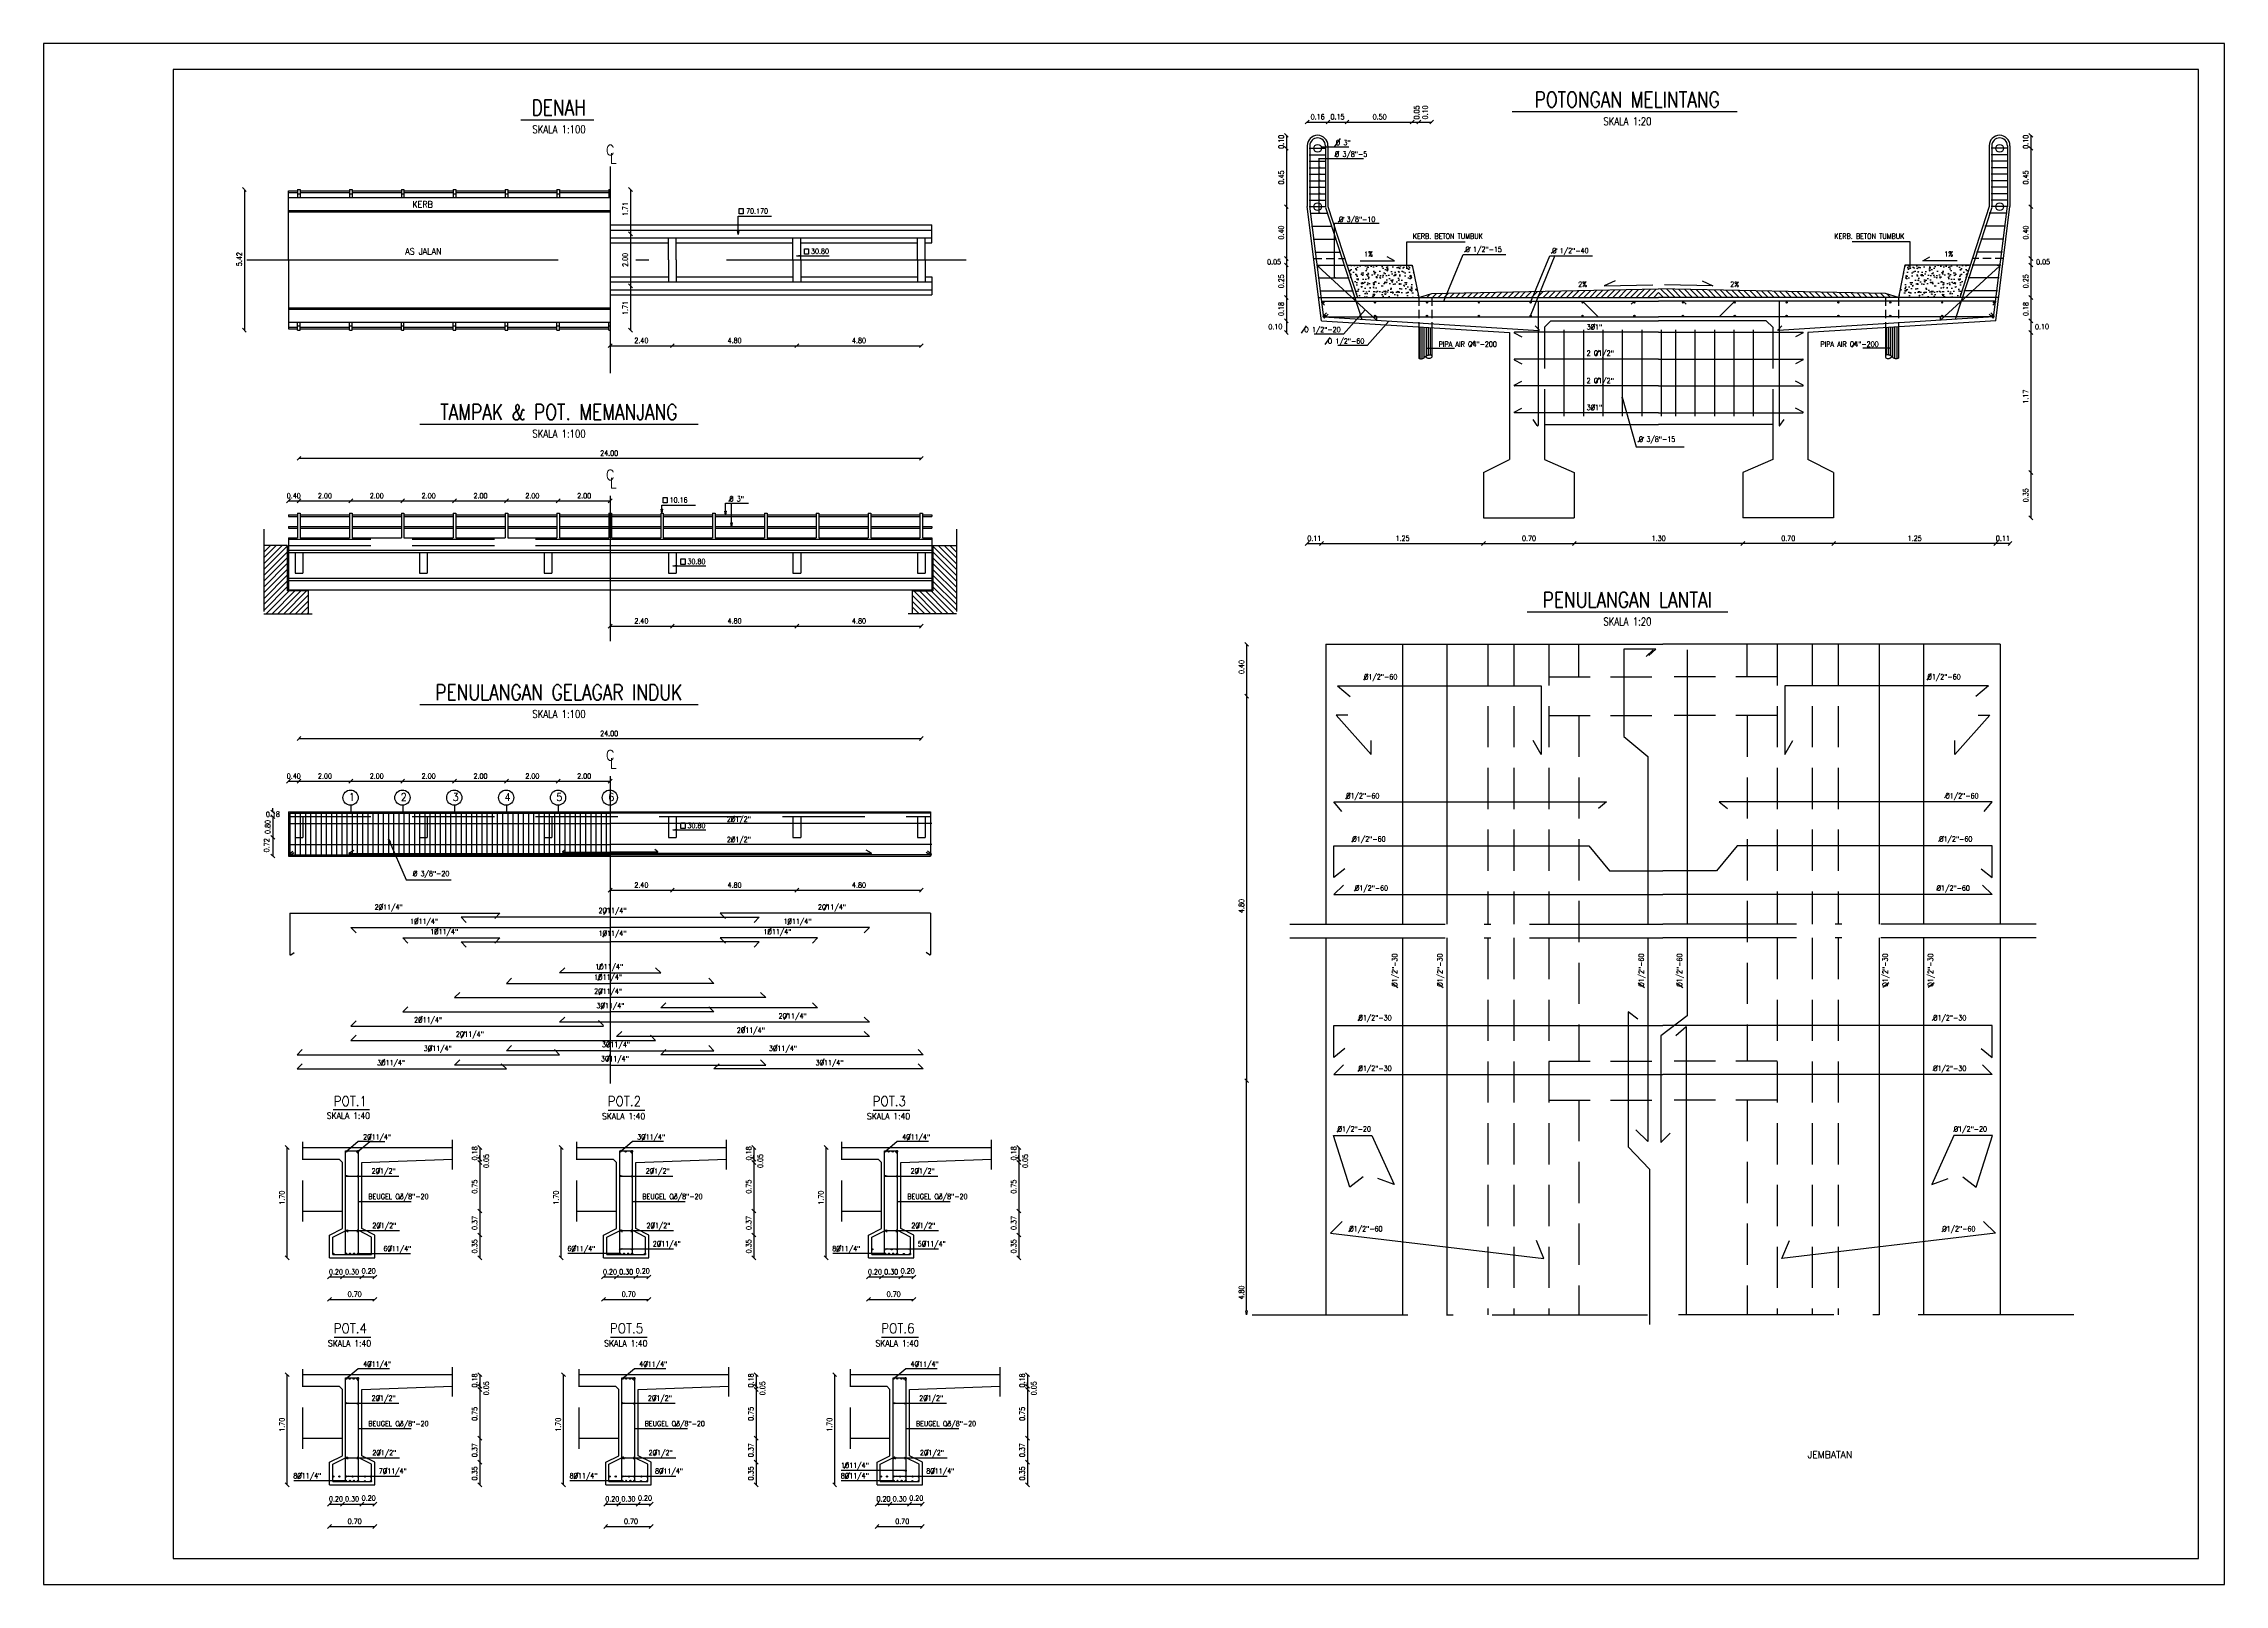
# Model space of a CAD drawing. Header units: metres. Extents: x 95.5 to 179.6, y 508.3 to 567.7.
import ezdxf
from ezdxf.enums import TextEntityAlignment as Align

# ---------------------------------------------------------------- set-up
doc = ezdxf.new("R2010")
doc.units = ezdxf.units.M
doc.header["$MEASUREMENT"] = 0
doc.header["$PDMODE"] = 33
doc.header["$PDSIZE"] = 0.0001
doc.linetypes.add('ACAD_ISO10W100', pattern=[18.5, 12, -3, 0.5, -3])
doc.linetypes.add('HIDDEN2', pattern=[4.7625, 3.175, -1.5875])
doc.layers.get('0').update_dxf_attribs({"linetype": 'CONTINUOUS'})
doc.layers.get('DEFPOINTS').update_dxf_attribs({"linetype": 'CONTINUOUS'})
for name, color, linetype in [('1', 1, 'CONTINUOUS'), ('2', 2, 'CONTINUOUS'), ('2000', 7, 'CONTINUOUS'), ('3', 3, 'CONTINUOUS'), ('4', 4, 'CONTINUOUS'), ('5', 5, 'CONTINUOUS'), ('6', 6, 'CONTINUOUS'), ('KOP', 7, 'CONTINUOUS')]:
    doc.layers.add(name, color=color, linetype=linetype)
doc.styles.get("Standard").update_dxf_attribs({"font": 'Simplex.shx', "width": 0.9})
doc.dimstyles.new('100', dxfattribs={"dimscale": 0, "dimtxt": 0.2, "dimasz": 0.15, "dimexe": 0.1, "dimexo": 0.1, "dimgap": 0.1, "dimtad": 1, "dimrnd": 0.0001, "dimzin": 0, "dimdsep": 46, "dimtxsty": 'Standard', "dimblk1": 'OBLIQUE', "dimblk2": 'OBLIQUE', "dimsah": 1, "dimcen": 0, "dimse1": 1, "dimse2": 1, "dimclrd": 256, "dimclre": 256, "dimclrt": 256, "dimaunit": 1, "dimadec": 0, "dimazin": 0, "dimtfac": 0.1, "dimtdec": 1, "dimtofl": 0, "dimtmove": 0, "dimatfit": 1, "dimldrblk": 'OBLIQUE', "dimfxl": 1, "dimtolj": 1, "dimtzin": 0, "dimarcsym": 0})
doc.dimstyles.new('100$7', dxfattribs={"dimscale": 0, "dimtxt": 0.2, "dimasz": 0.15, "dimexe": 0.1, "dimexo": 0.1, "dimgap": 0.1, "dimtad": 1, "dimrnd": 0.0001, "dimzin": 0, "dimdsep": 46, "dimtxsty": 'Standard', "dimblk1": 'CLOSEDBLANK', "dimblk2": 'CLOSEDBLANK', "dimsah": 1, "dimcen": 0, "dimse1": 1, "dimse2": 1, "dimclrd": 256, "dimclre": 256, "dimclrt": 256, "dimaunit": 1, "dimadec": 0, "dimazin": 0, "dimtfac": 0.1, "dimtdec": 1, "dimtofl": 0, "dimtmove": 0, "dimatfit": 1, "dimldrblk": 'CLOSEDBLANK', "dimfxl": 1, "dimtolj": 1, "dimtzin": 0, "dimarcsym": 0})
doc.dimstyles.new('20$7', dxfattribs={"dimscale": 0, "dimtxt": 0.04, "dimasz": 0.03, "dimexe": 0.1, "dimexo": 0.1, "dimgap": 0.02, "dimtad": 1, "dimrnd": 0.0001, "dimzin": 0, "dimdsep": 46, "dimtxsty": 'Standard', "dimblk1": 'CLOSEDBLANK', "dimblk2": 'CLOSEDBLANK', "dimsah": 1, "dimcen": 0, "dimse1": 1, "dimse2": 1, "dimclrd": 256, "dimclre": 256, "dimclrt": 256, "dimaunit": 1, "dimadec": 0, "dimazin": 0, "dimtfac": 0.1, "dimtdec": 1, "dimtofl": 0, "dimtmove": 0, "dimatfit": 1, "dimldrblk": 'CLOSEDBLANK', "dimfxl": 1, "dimtolj": 1, "dimtzin": 0, "dimarcsym": 0})
doc.dimstyles.new('40$7', dxfattribs={"dimscale": 0, "dimtxt": 0.08, "dimasz": 0.07, "dimexe": 0.1, "dimexo": 0.1, "dimgap": 0.04, "dimtad": 1, "dimrnd": 0.0001, "dimzin": 0, "dimdsep": 46, "dimtxsty": 'Standard', "dimblk1": 'CLOSEDBLANK', "dimblk2": 'CLOSEDBLANK', "dimsah": 1, "dimcen": 0, "dimse1": 1, "dimse2": 1, "dimclrd": 256, "dimclre": 256, "dimclrt": 256, "dimaunit": 1, "dimadec": 0, "dimazin": 0, "dimtfac": 0.1, "dimtdec": 1, "dimtofl": 0, "dimtmove": 0, "dimatfit": 1, "dimldrblk": 'CLOSEDBLANK', "dimfxl": 1, "dimtolj": 1, "dimtzin": 0, "dimarcsym": 0})

# ---------------------------------------------------------------- blocks, each defined once
blk = doc.blocks.new('_OBLIQUE')
at = {"color": 0, "linetype": 'ByBlock'}
blk.add_line((-0.5, -0.5), (0.5, 0.5), dxfattribs=at)
blk = doc.blocks.new('_CLOSEDBLANK')
at = {"color": 0, "linetype": 'ByBlock'}
for p, q in [((-1, 0.17), (0, 0)), ((-1, 0.17), (-1, -0.17)), ((0, 0), (-1, -0.17))]:
    blk.add_line(p, q, dxfattribs=at)
blk = doc.blocks.new('*D34')
at = {"linetype": 'ByBlock'}
blk.add_line((104.346, 537.135), (104.346, 536.415), dxfattribs=at)
at = {"layer": 'DEFPOINTS', "color": 0, "linetype": 'ByBlock'}
for p in [(105.203, 537.135), (104.346, 536.415), (104.953, 536.415)]:
    blk.add_point(p, dxfattribs=at)
at = {"linetype": 'ByBlock', "xscale": 0.15, "yscale": 0.15, "zscale": 0.15}
for p, rotation in [((104.346, 537.135), 90), ((104.346, 536.415), 270)]:
    blk.add_blockref('_OBLIQUE', p, dxfattribs=dict(at, rotation=rotation))
at = {"linetype": 'ByBlock', "insert": (104.105, 536.828), "char_height": 0.2, "attachment_point": 5, "rotation": 90}
blk.add_mtext('\\A1;0.72', dxfattribs=at)
blk = doc.blocks.new('*D33')
at = {"linetype": 'ByBlock'}
blk.add_line((104.346, 537.935), (104.346, 537.135), dxfattribs=at)
at = {"layer": 'DEFPOINTS', "color": 0, "linetype": 'ByBlock'}
for p in [(104.953, 537.935), (104.346, 537.135), (105.203, 537.135)]:
    blk.add_point(p, dxfattribs=at)
at = {"linetype": 'ByBlock', "xscale": 0.15, "yscale": 0.15, "zscale": 0.15}
for p, rotation in [((104.346, 537.935), 90), ((104.346, 537.135), 270)]:
    blk.add_blockref('_OBLIQUE', p, dxfattribs=dict(at, rotation=rotation))
at = {"linetype": 'ByBlock', "insert": (104.146, 537.535), "char_height": 0.2, "attachment_point": 5, "rotation": 90}
blk.add_mtext('\\A1;0.80', dxfattribs=at)
blk = doc.blocks.new('*D32')
at = {"linetype": 'ByBlock'}
for p, q in [((104.346, 538.115), (104.346, 538.265)), ((104.346, 537.935), (104.346, 537.785))]:
    blk.add_line(p, q, dxfattribs=at)
at = {"layer": 'DEFPOINTS', "color": 0, "linetype": 'ByBlock'}
for p in [(104.346, 537.935), (104.953, 538.115), (104.953, 537.935)]:
    blk.add_point(p, dxfattribs=at)
at = {"linetype": 'ByBlock', "xscale": 0.15, "yscale": 0.15, "zscale": 0.15}
for p, rotation in [((104.346, 538.115), 270), ((104.346, 537.935), 90)]:
    blk.add_blockref('_OBLIQUE', p, dxfattribs=dict(at, rotation=rotation))
at = {"linetype": 'ByBlock', "insert": (104.346, 538.025), "char_height": 0.2, "attachment_point": 5, "rotation": 1}
blk.add_mtext('\\A1;0.18', dxfattribs=at)
blk = doc.blocks.new('*D21')
at = {"linetype": 'ByBlock'}
blk.add_line((144.326, 560.356), (168.326, 560.356), dxfattribs=at)
at = {"layer": 'DEFPOINTS', "color": 0, "linetype": 'ByBlock'}
for p in [(168.326, 560.356), (144.326, 556.557), (168.326, 556.557)]:
    blk.add_point(p, dxfattribs=at)
at = {"linetype": 'ByBlock', "xscale": 0.15, "yscale": 0.15, "zscale": 0.15, "rotation": 180}
blk.add_blockref('_OBLIQUE', (144.326, 560.356), dxfattribs=at)
at = {"linetype": 'ByBlock', "xscale": 0.15, "yscale": 0.15, "zscale": 0.15}
blk.add_blockref('_OBLIQUE', (168.326, 560.356), dxfattribs=at)
at = {"linetype": 'ByBlock', "insert": (156.289, 560.556), "char_height": 0.2, "attachment_point": 5}
blk.add_mtext('\\A1;24.00', dxfattribs=at)
blk = doc.blocks.new('*D22')
at = {"linetype": 'ByBlock'}
blk.add_line((104.953, 546.007), (105.353, 546.007), dxfattribs=at)
at = {"layer": 'DEFPOINTS', "color": 0, "linetype": 'ByBlock'}
for p in [(105.353, 546.007), (104.953, 545.465), (105.353, 545.535)]:
    blk.add_point(p, dxfattribs=at)
at = {"linetype": 'ByBlock', "xscale": 0.15, "yscale": 0.15, "zscale": 0.15, "rotation": 180}
blk.add_blockref('_OBLIQUE', (104.953, 546.007), dxfattribs=at)
at = {"linetype": 'ByBlock', "xscale": 0.15, "yscale": 0.15, "zscale": 0.15}
blk.add_blockref('_OBLIQUE', (105.353, 546.007), dxfattribs=at)
at = {"linetype": 'ByBlock', "insert": (105.153, 546.207), "char_height": 0.2, "attachment_point": 5}
blk.add_mtext('\\A1;0.40', dxfattribs=at)
blk = doc.blocks.new('*D23')
at = {"linetype": 'ByBlock'}
blk.add_line((105.353, 546.007), (107.353, 546.007), dxfattribs=at)
at = {"layer": 'DEFPOINTS', "color": 0, "linetype": 'ByBlock'}
for p in [(107.353, 546.007), (105.353, 545.535), (107.353, 545.535)]:
    blk.add_point(p, dxfattribs=at)
at = {"linetype": 'ByBlock', "xscale": 0.15, "yscale": 0.15, "zscale": 0.15, "rotation": 180}
blk.add_blockref('_OBLIQUE', (105.353, 546.007), dxfattribs=at)
at = {"linetype": 'ByBlock', "xscale": 0.15, "yscale": 0.15, "zscale": 0.15}
blk.add_blockref('_OBLIQUE', (107.353, 546.007), dxfattribs=at)
at = {"linetype": 'ByBlock', "insert": (106.353, 546.207), "char_height": 0.2, "attachment_point": 5}
blk.add_mtext('\\A1;2.00', dxfattribs=at)
blk = doc.blocks.new('*D24')
at = {"linetype": 'ByBlock'}
blk.add_line((107.353, 546.007), (109.353, 546.007), dxfattribs=at)
at = {"layer": 'DEFPOINTS', "color": 0, "linetype": 'ByBlock'}
for p in [(109.353, 546.007), (107.353, 545.535), (109.353, 545.535)]:
    blk.add_point(p, dxfattribs=at)
at = {"linetype": 'ByBlock', "xscale": 0.15, "yscale": 0.15, "zscale": 0.15, "rotation": 180}
blk.add_blockref('_OBLIQUE', (107.353, 546.007), dxfattribs=at)
at = {"linetype": 'ByBlock', "xscale": 0.15, "yscale": 0.15, "zscale": 0.15}
blk.add_blockref('_OBLIQUE', (109.353, 546.007), dxfattribs=at)
at = {"linetype": 'ByBlock', "insert": (108.353, 546.207), "char_height": 0.2, "attachment_point": 5}
blk.add_mtext('\\A1;2.00', dxfattribs=at)
blk = doc.blocks.new('*D25')
at = {"linetype": 'ByBlock'}
blk.add_line((109.353, 546.007), (111.353, 546.007), dxfattribs=at)
at = {"layer": 'DEFPOINTS', "color": 0, "linetype": 'ByBlock'}
for p in [(111.353, 546.007), (109.353, 545.535), (111.353, 545.535)]:
    blk.add_point(p, dxfattribs=at)
at = {"linetype": 'ByBlock', "xscale": 0.15, "yscale": 0.15, "zscale": 0.15, "rotation": 180}
blk.add_blockref('_OBLIQUE', (109.353, 546.007), dxfattribs=at)
at = {"linetype": 'ByBlock', "xscale": 0.15, "yscale": 0.15, "zscale": 0.15}
blk.add_blockref('_OBLIQUE', (111.353, 546.007), dxfattribs=at)
at = {"linetype": 'ByBlock', "insert": (110.353, 546.207), "char_height": 0.2, "attachment_point": 5}
blk.add_mtext('\\A1;2.00', dxfattribs=at)
blk = doc.blocks.new('*D26')
at = {"linetype": 'ByBlock'}
blk.add_line((111.353, 546.007), (113.353, 546.007), dxfattribs=at)
at = {"layer": 'DEFPOINTS', "color": 0, "linetype": 'ByBlock'}
for p in [(113.353, 546.007), (111.353, 545.535), (113.353, 545.535)]:
    blk.add_point(p, dxfattribs=at)
at = {"linetype": 'ByBlock', "xscale": 0.15, "yscale": 0.15, "zscale": 0.15, "rotation": 180}
blk.add_blockref('_OBLIQUE', (111.353, 546.007), dxfattribs=at)
at = {"linetype": 'ByBlock', "xscale": 0.15, "yscale": 0.15, "zscale": 0.15}
blk.add_blockref('_OBLIQUE', (113.353, 546.007), dxfattribs=at)
at = {"linetype": 'ByBlock', "insert": (112.353, 546.207), "char_height": 0.2, "attachment_point": 5}
blk.add_mtext('\\A1;2.00', dxfattribs=at)
blk = doc.blocks.new('*D27')
at = {"linetype": 'ByBlock'}
blk.add_line((113.353, 546.007), (115.353, 546.007), dxfattribs=at)
at = {"layer": 'DEFPOINTS', "color": 0, "linetype": 'ByBlock'}
for p in [(115.353, 546.007), (113.353, 545.535), (115.353, 545.535)]:
    blk.add_point(p, dxfattribs=at)
at = {"linetype": 'ByBlock', "xscale": 0.15, "yscale": 0.15, "zscale": 0.15, "rotation": 180}
blk.add_blockref('_OBLIQUE', (113.353, 546.007), dxfattribs=at)
at = {"linetype": 'ByBlock', "xscale": 0.15, "yscale": 0.15, "zscale": 0.15}
blk.add_blockref('_OBLIQUE', (115.353, 546.007), dxfattribs=at)
at = {"linetype": 'ByBlock', "insert": (114.353, 546.207), "char_height": 0.2, "attachment_point": 5}
blk.add_mtext('\\A1;2.00', dxfattribs=at)
blk = doc.blocks.new('*D28')
at = {"linetype": 'ByBlock'}
blk.add_line((115.353, 546.007), (117.353, 546.007), dxfattribs=at)
at = {"layer": 'DEFPOINTS', "color": 0, "linetype": 'ByBlock'}
for p in [(117.353, 546.007), (115.353, 545.535), (117.353, 545.535)]:
    blk.add_point(p, dxfattribs=at)
at = {"linetype": 'ByBlock', "xscale": 0.15, "yscale": 0.15, "zscale": 0.15, "rotation": 180}
blk.add_blockref('_OBLIQUE', (115.353, 546.007), dxfattribs=at)
at = {"linetype": 'ByBlock', "xscale": 0.15, "yscale": 0.15, "zscale": 0.15}
blk.add_blockref('_OBLIQUE', (117.353, 546.007), dxfattribs=at)
at = {"linetype": 'ByBlock', "insert": (116.353, 546.207), "char_height": 0.2, "attachment_point": 5}
blk.add_mtext('\\A1;2.00', dxfattribs=at)
blk = doc.blocks.new('*D29')
at = {"linetype": 'ByBlock'}
blk.add_line((117.353, 541.179), (119.753, 541.179), dxfattribs=at)
at = {"layer": 'DEFPOINTS', "color": 0, "linetype": 'ByBlock'}
for p in [(119.753, 542.567), (117.353, 541.935), (119.753, 541.179)]:
    blk.add_point(p, dxfattribs=at)
at = {"linetype": 'ByBlock', "xscale": 0.15, "yscale": 0.15, "zscale": 0.15, "rotation": 180}
blk.add_blockref('_OBLIQUE', (117.353, 541.179), dxfattribs=at)
at = {"linetype": 'ByBlock', "xscale": 0.15, "yscale": 0.15, "zscale": 0.15}
blk.add_blockref('_OBLIQUE', (119.753, 541.179), dxfattribs=at)
at = {"linetype": 'ByBlock', "insert": (118.559, 541.379), "char_height": 0.2, "attachment_point": 5}
blk.add_mtext('\\A1;2.40', dxfattribs=at)
blk = doc.blocks.new('*D30')
at = {"linetype": 'ByBlock'}
blk.add_line((119.753, 541.179), (124.553, 541.179), dxfattribs=at)
at = {"layer": 'DEFPOINTS', "color": 0, "linetype": 'ByBlock'}
for p in [(119.753, 542.567), (124.553, 542.567), (124.553, 541.179)]:
    blk.add_point(p, dxfattribs=at)
at = {"linetype": 'ByBlock', "xscale": 0.15, "yscale": 0.15, "zscale": 0.15, "rotation": 180}
blk.add_blockref('_OBLIQUE', (119.753, 541.179), dxfattribs=at)
at = {"linetype": 'ByBlock', "xscale": 0.15, "yscale": 0.15, "zscale": 0.15}
blk.add_blockref('_OBLIQUE', (124.553, 541.179), dxfattribs=at)
at = {"linetype": 'ByBlock', "insert": (122.153, 541.379), "char_height": 0.2, "attachment_point": 5}
blk.add_mtext('\\A1;4.80', dxfattribs=at)
blk = doc.blocks.new('*D31')
at = {"linetype": 'ByBlock'}
blk.add_line((124.553, 541.179), (129.353, 541.179), dxfattribs=at)
at = {"layer": 'DEFPOINTS', "color": 0, "linetype": 'ByBlock'}
for p in [(124.553, 542.567), (129.353, 542.567), (129.353, 541.179)]:
    blk.add_point(p, dxfattribs=at)
at = {"linetype": 'ByBlock', "xscale": 0.15, "yscale": 0.15, "zscale": 0.15, "rotation": 180}
blk.add_blockref('_OBLIQUE', (124.553, 541.179), dxfattribs=at)
at = {"linetype": 'ByBlock', "xscale": 0.15, "yscale": 0.15, "zscale": 0.15}
blk.add_blockref('_OBLIQUE', (129.353, 541.179), dxfattribs=at)
at = {"linetype": 'ByBlock', "insert": (126.953, 541.379), "char_height": 0.2, "attachment_point": 5}
blk.add_mtext('\\A1;4.80', dxfattribs=at)
blk = doc.blocks.new('*D20')
at = {"linetype": 'ByBlock'}
blk.add_line((118.136, 532.13), (118.136, 530.42), dxfattribs=at)
at = {"layer": 'DEFPOINTS', "color": 0, "linetype": 'ByBlock'}
for p in [(129.753, 532.13), (117.353, 530.42), (118.136, 530.42)]:
    blk.add_point(p, dxfattribs=at)
at = {"linetype": 'ByBlock', "xscale": 0.15, "yscale": 0.15, "zscale": 0.15}
for p, rotation in [((118.136, 532.13), 90), ((118.136, 530.42), 270)]:
    blk.add_blockref('_OBLIQUE', p, dxfattribs=dict(at, rotation=rotation))
at = {"linetype": 'ByBlock', "insert": (117.936, 531.275), "char_height": 0.2, "attachment_point": 5, "rotation": 90}
blk.add_mtext('\\A1;1.71', dxfattribs=at)
blk = doc.blocks.new('*D19')
at = {"linetype": 'ByBlock'}
blk.add_line((118.136, 534.13), (118.136, 532.13), dxfattribs=at)
at = {"layer": 'DEFPOINTS', "color": 0, "linetype": 'ByBlock'}
for p in [(129.753, 534.13), (118.136, 532.13), (129.753, 532.13)]:
    blk.add_point(p, dxfattribs=at)
at = {"linetype": 'ByBlock', "xscale": 0.15, "yscale": 0.15, "zscale": 0.15}
for p, rotation in [((118.136, 534.13), 90), ((118.136, 532.13), 270)]:
    blk.add_blockref('_OBLIQUE', p, dxfattribs=dict(at, rotation=rotation))
at = {"linetype": 'ByBlock', "insert": (117.936, 533.13), "char_height": 0.2, "attachment_point": 5, "rotation": 90}
blk.add_mtext('\\A1;2.00', dxfattribs=at)
blk = doc.blocks.new('*D18')
at = {"linetype": 'ByBlock'}
blk.add_line((118.136, 535.84), (118.136, 534.13), dxfattribs=at)
at = {"layer": 'DEFPOINTS', "color": 0, "linetype": 'ByBlock'}
for p in [(117.353, 535.84), (118.136, 534.13), (129.753, 534.13)]:
    blk.add_point(p, dxfattribs=at)
at = {"linetype": 'ByBlock', "xscale": 0.15, "yscale": 0.15, "zscale": 0.15}
for p, rotation in [((118.136, 535.84), 90), ((118.136, 534.13), 270)]:
    blk.add_blockref('_OBLIQUE', p, dxfattribs=dict(at, rotation=rotation))
at = {"linetype": 'ByBlock', "insert": (117.936, 535.088), "char_height": 0.2, "attachment_point": 5, "rotation": 90}
blk.add_mtext('\\A1;1.71', dxfattribs=at)
blk = doc.blocks.new('*D17')
at = {"linetype": 'ByBlock'}
blk.add_line((103.247, 535.84), (103.247, 530.42), dxfattribs=at)
at = {"layer": 'DEFPOINTS', "color": 0, "linetype": 'ByBlock'}
for p in [(105.303, 535.84), (103.247, 530.42), (105.303, 530.42)]:
    blk.add_point(p, dxfattribs=at)
at = {"linetype": 'ByBlock', "xscale": 0.15, "yscale": 0.15, "zscale": 0.15}
for p, rotation in [((103.247, 535.84), 90), ((103.247, 530.42), 270)]:
    blk.add_blockref('_OBLIQUE', p, dxfattribs=dict(at, rotation=rotation))
at = {"linetype": 'ByBlock', "insert": (103.047, 533.157), "char_height": 0.2, "attachment_point": 5, "rotation": 90}
blk.add_mtext('\\A1;5.42', dxfattribs=at)
blk = doc.blocks.new('*D14')
at = {"linetype": 'ByBlock'}
blk.add_line((117.353, 541.179), (119.753, 541.179), dxfattribs=at)
at = {"layer": 'DEFPOINTS', "color": 0, "linetype": 'ByBlock'}
for p in [(119.753, 542.567), (117.353, 541.935), (119.753, 541.179)]:
    blk.add_point(p, dxfattribs=at)
at = {"linetype": 'ByBlock', "xscale": 0.15, "yscale": 0.15, "zscale": 0.15, "rotation": 180}
blk.add_blockref('_OBLIQUE', (117.353, 541.179), dxfattribs=at)
at = {"linetype": 'ByBlock', "xscale": 0.15, "yscale": 0.15, "zscale": 0.15}
blk.add_blockref('_OBLIQUE', (119.753, 541.179), dxfattribs=at)
at = {"linetype": 'ByBlock', "insert": (118.559, 541.379), "char_height": 0.2, "attachment_point": 5}
blk.add_mtext('\\A1;2.40', dxfattribs=at)
blk = doc.blocks.new('*D15')
at = {"linetype": 'ByBlock'}
blk.add_line((119.753, 541.179), (124.553, 541.179), dxfattribs=at)
at = {"layer": 'DEFPOINTS', "color": 0, "linetype": 'ByBlock'}
for p in [(119.753, 542.567), (124.553, 542.567), (124.553, 541.179)]:
    blk.add_point(p, dxfattribs=at)
at = {"linetype": 'ByBlock', "xscale": 0.15, "yscale": 0.15, "zscale": 0.15, "rotation": 180}
blk.add_blockref('_OBLIQUE', (119.753, 541.179), dxfattribs=at)
at = {"linetype": 'ByBlock', "xscale": 0.15, "yscale": 0.15, "zscale": 0.15}
blk.add_blockref('_OBLIQUE', (124.553, 541.179), dxfattribs=at)
at = {"linetype": 'ByBlock', "insert": (122.153, 541.379), "char_height": 0.2, "attachment_point": 5}
blk.add_mtext('\\A1;4.80', dxfattribs=at)
blk = doc.blocks.new('*D16')
at = {"linetype": 'ByBlock'}
blk.add_line((124.553, 541.179), (129.353, 541.179), dxfattribs=at)
at = {"layer": 'DEFPOINTS', "color": 0, "linetype": 'ByBlock'}
for p in [(124.553, 542.567), (129.353, 542.567), (129.353, 541.179)]:
    blk.add_point(p, dxfattribs=at)
at = {"linetype": 'ByBlock', "xscale": 0.15, "yscale": 0.15, "zscale": 0.15, "rotation": 180}
blk.add_blockref('_OBLIQUE', (124.553, 541.179), dxfattribs=at)
at = {"linetype": 'ByBlock', "xscale": 0.15, "yscale": 0.15, "zscale": 0.15}
blk.add_blockref('_OBLIQUE', (129.353, 541.179), dxfattribs=at)
at = {"linetype": 'ByBlock', "insert": (126.953, 541.379), "char_height": 0.2, "attachment_point": 5}
blk.add_mtext('\\A1;4.80', dxfattribs=at)
blk = doc.blocks.new('*D13')
at = {"linetype": 'ByBlock'}
blk.add_line((124.553, 541.829), (129.353, 541.829), dxfattribs=at)
at = {"layer": 'DEFPOINTS', "color": 0, "linetype": 'ByBlock'}
for p in [(124.553, 543.218), (129.353, 543.218), (129.353, 541.829)]:
    blk.add_point(p, dxfattribs=at)
at = {"linetype": 'ByBlock', "xscale": 0.15, "yscale": 0.15, "zscale": 0.15, "rotation": 180}
blk.add_blockref('_OBLIQUE', (124.553, 541.829), dxfattribs=at)
at = {"linetype": 'ByBlock', "xscale": 0.15, "yscale": 0.15, "zscale": 0.15}
blk.add_blockref('_OBLIQUE', (129.353, 541.829), dxfattribs=at)
at = {"linetype": 'ByBlock', "insert": (126.953, 542.029), "char_height": 0.2, "attachment_point": 5}
blk.add_mtext('\\A1;4.80', dxfattribs=at)
blk = doc.blocks.new('*D12')
at = {"linetype": 'ByBlock'}
blk.add_line((119.753, 541.829), (124.553, 541.829), dxfattribs=at)
at = {"layer": 'DEFPOINTS', "color": 0, "linetype": 'ByBlock'}
for p in [(119.753, 543.218), (124.553, 543.218), (124.553, 541.829)]:
    blk.add_point(p, dxfattribs=at)
at = {"linetype": 'ByBlock', "xscale": 0.15, "yscale": 0.15, "zscale": 0.15, "rotation": 180}
blk.add_blockref('_OBLIQUE', (119.753, 541.829), dxfattribs=at)
at = {"linetype": 'ByBlock', "xscale": 0.15, "yscale": 0.15, "zscale": 0.15}
blk.add_blockref('_OBLIQUE', (124.553, 541.829), dxfattribs=at)
at = {"linetype": 'ByBlock', "insert": (122.153, 542.029), "char_height": 0.2, "attachment_point": 5}
blk.add_mtext('\\A1;4.80', dxfattribs=at)
blk = doc.blocks.new('*D11')
at = {"linetype": 'ByBlock'}
blk.add_line((117.353, 541.829), (119.753, 541.829), dxfattribs=at)
at = {"layer": 'DEFPOINTS', "color": 0, "linetype": 'ByBlock'}
for p in [(117.353, 542.585), (119.753, 543.218), (119.753, 541.829)]:
    blk.add_point(p, dxfattribs=at)
at = {"linetype": 'ByBlock', "xscale": 0.15, "yscale": 0.15, "zscale": 0.15, "rotation": 180}
blk.add_blockref('_OBLIQUE', (117.353, 541.829), dxfattribs=at)
at = {"linetype": 'ByBlock', "xscale": 0.15, "yscale": 0.15, "zscale": 0.15}
blk.add_blockref('_OBLIQUE', (119.753, 541.829), dxfattribs=at)
at = {"linetype": 'ByBlock', "insert": (118.559, 542.029), "char_height": 0.2, "attachment_point": 5}
blk.add_mtext('\\A1;2.40', dxfattribs=at)
blk = doc.blocks.new('*D10')
at = {"linetype": 'ByBlock'}
blk.add_line((115.353, 546.007), (117.353, 546.007), dxfattribs=at)
at = {"layer": 'DEFPOINTS', "color": 0, "linetype": 'ByBlock'}
for p in [(117.353, 546.007), (115.353, 545.535), (117.353, 545.535)]:
    blk.add_point(p, dxfattribs=at)
at = {"linetype": 'ByBlock', "xscale": 0.15, "yscale": 0.15, "zscale": 0.15, "rotation": 180}
blk.add_blockref('_OBLIQUE', (115.353, 546.007), dxfattribs=at)
at = {"linetype": 'ByBlock', "xscale": 0.15, "yscale": 0.15, "zscale": 0.15}
blk.add_blockref('_OBLIQUE', (117.353, 546.007), dxfattribs=at)
at = {"linetype": 'ByBlock', "insert": (116.353, 546.207), "char_height": 0.2, "attachment_point": 5}
blk.add_mtext('\\A1;2.00', dxfattribs=at)
blk = doc.blocks.new('*D9')
at = {"linetype": 'ByBlock'}
blk.add_line((113.353, 546.007), (115.353, 546.007), dxfattribs=at)
at = {"layer": 'DEFPOINTS', "color": 0, "linetype": 'ByBlock'}
for p in [(115.353, 546.007), (113.353, 545.535), (115.353, 545.535)]:
    blk.add_point(p, dxfattribs=at)
at = {"linetype": 'ByBlock', "xscale": 0.15, "yscale": 0.15, "zscale": 0.15, "rotation": 180}
blk.add_blockref('_OBLIQUE', (113.353, 546.007), dxfattribs=at)
at = {"linetype": 'ByBlock', "xscale": 0.15, "yscale": 0.15, "zscale": 0.15}
blk.add_blockref('_OBLIQUE', (115.353, 546.007), dxfattribs=at)
at = {"linetype": 'ByBlock', "insert": (114.353, 546.207), "char_height": 0.2, "attachment_point": 5}
blk.add_mtext('\\A1;2.00', dxfattribs=at)
blk = doc.blocks.new('*D8')
at = {"linetype": 'ByBlock'}
blk.add_line((111.353, 546.007), (113.353, 546.007), dxfattribs=at)
at = {"layer": 'DEFPOINTS', "color": 0, "linetype": 'ByBlock'}
for p in [(113.353, 546.007), (111.353, 545.535), (113.353, 545.535)]:
    blk.add_point(p, dxfattribs=at)
at = {"linetype": 'ByBlock', "xscale": 0.15, "yscale": 0.15, "zscale": 0.15, "rotation": 180}
blk.add_blockref('_OBLIQUE', (111.353, 546.007), dxfattribs=at)
at = {"linetype": 'ByBlock', "xscale": 0.15, "yscale": 0.15, "zscale": 0.15}
blk.add_blockref('_OBLIQUE', (113.353, 546.007), dxfattribs=at)
at = {"linetype": 'ByBlock', "insert": (112.353, 546.207), "char_height": 0.2, "attachment_point": 5}
blk.add_mtext('\\A1;2.00', dxfattribs=at)
blk = doc.blocks.new('*D7')
at = {"linetype": 'ByBlock'}
blk.add_line((109.353, 546.007), (111.353, 546.007), dxfattribs=at)
at = {"layer": 'DEFPOINTS', "color": 0, "linetype": 'ByBlock'}
for p in [(111.353, 546.007), (109.353, 545.535), (111.353, 545.535)]:
    blk.add_point(p, dxfattribs=at)
at = {"linetype": 'ByBlock', "xscale": 0.15, "yscale": 0.15, "zscale": 0.15, "rotation": 180}
blk.add_blockref('_OBLIQUE', (109.353, 546.007), dxfattribs=at)
at = {"linetype": 'ByBlock', "xscale": 0.15, "yscale": 0.15, "zscale": 0.15}
blk.add_blockref('_OBLIQUE', (111.353, 546.007), dxfattribs=at)
at = {"linetype": 'ByBlock', "insert": (110.353, 546.207), "char_height": 0.2, "attachment_point": 5}
blk.add_mtext('\\A1;2.00', dxfattribs=at)
blk = doc.blocks.new('*D6')
at = {"linetype": 'ByBlock'}
blk.add_line((107.353, 546.007), (109.353, 546.007), dxfattribs=at)
at = {"layer": 'DEFPOINTS', "color": 0, "linetype": 'ByBlock'}
for p in [(109.353, 546.007), (107.353, 545.535), (109.353, 545.535)]:
    blk.add_point(p, dxfattribs=at)
at = {"linetype": 'ByBlock', "xscale": 0.15, "yscale": 0.15, "zscale": 0.15, "rotation": 180}
blk.add_blockref('_OBLIQUE', (107.353, 546.007), dxfattribs=at)
at = {"linetype": 'ByBlock', "xscale": 0.15, "yscale": 0.15, "zscale": 0.15}
blk.add_blockref('_OBLIQUE', (109.353, 546.007), dxfattribs=at)
at = {"linetype": 'ByBlock', "insert": (108.353, 546.207), "char_height": 0.2, "attachment_point": 5}
blk.add_mtext('\\A1;2.00', dxfattribs=at)
blk = doc.blocks.new('*D5')
at = {"linetype": 'ByBlock'}
blk.add_line((105.353, 546.007), (107.353, 546.007), dxfattribs=at)
at = {"layer": 'DEFPOINTS', "color": 0, "linetype": 'ByBlock'}
for p in [(107.353, 546.007), (105.353, 545.535), (107.353, 545.535)]:
    blk.add_point(p, dxfattribs=at)
at = {"linetype": 'ByBlock', "xscale": 0.15, "yscale": 0.15, "zscale": 0.15, "rotation": 180}
blk.add_blockref('_OBLIQUE', (105.353, 546.007), dxfattribs=at)
at = {"linetype": 'ByBlock', "xscale": 0.15, "yscale": 0.15, "zscale": 0.15}
blk.add_blockref('_OBLIQUE', (107.353, 546.007), dxfattribs=at)
at = {"linetype": 'ByBlock', "insert": (106.353, 546.207), "char_height": 0.2, "attachment_point": 5}
blk.add_mtext('\\A1;2.00', dxfattribs=at)
blk = doc.blocks.new('*D4')
at = {"linetype": 'ByBlock'}
blk.add_line((104.953, 546.007), (105.353, 546.007), dxfattribs=at)
at = {"layer": 'DEFPOINTS', "color": 0, "linetype": 'ByBlock'}
for p in [(105.353, 546.007), (104.953, 545.465), (105.353, 545.535)]:
    blk.add_point(p, dxfattribs=at)
at = {"linetype": 'ByBlock', "xscale": 0.15, "yscale": 0.15, "zscale": 0.15, "rotation": 180}
blk.add_blockref('_OBLIQUE', (104.953, 546.007), dxfattribs=at)
at = {"linetype": 'ByBlock', "xscale": 0.15, "yscale": 0.15, "zscale": 0.15}
blk.add_blockref('_OBLIQUE', (105.353, 546.007), dxfattribs=at)
at = {"linetype": 'ByBlock', "insert": (105.153, 546.207), "char_height": 0.2, "attachment_point": 5}
blk.add_mtext('\\A1;0.40', dxfattribs=at)
blk = doc.blocks.new('*D3')
at = {"linetype": 'ByBlock'}
blk.add_line((105.353, 547.651), (129.353, 547.651), dxfattribs=at)
at = {"layer": 'DEFPOINTS', "color": 0, "linetype": 'ByBlock'}
for p in [(129.353, 547.651), (105.353, 543.227), (129.353, 543.227)]:
    blk.add_point(p, dxfattribs=at)
at = {"linetype": 'ByBlock', "xscale": 0.15, "yscale": 0.15, "zscale": 0.15, "rotation": 180}
blk.add_blockref('_OBLIQUE', (105.353, 547.651), dxfattribs=at)
at = {"linetype": 'ByBlock', "xscale": 0.15, "yscale": 0.15, "zscale": 0.15}
blk.add_blockref('_OBLIQUE', (129.353, 547.651), dxfattribs=at)
at = {"linetype": 'ByBlock', "insert": (117.316, 547.851), "char_height": 0.2, "attachment_point": 5}
blk.add_mtext('\\A1;24.00', dxfattribs=at)

msp = doc.modelspace()

# ---------------------------------------------------------------- hatches: boundary and pattern name
at = {"layer": '1'}
h = msp.add_hatch(dxfattribs=at)
h.set_pattern_fill('AR-CONC', color=256, scale=0.0025, angle=90, style=0)
h.set_pattern_definition([(140, (-354.01015, -2163.47385), (0.039847714, 0.45546167), [0.047625, -0.523875]), (85, (-354.01015, -2163.47385), (-0.47764161, -0.088107065), [0.0381, -0.4191]), (190.451, (-354.00683, -2163.4359), (-0.43779172, 0.367356254), [0.040475, -0.445225]), (136.1842, (-354.13715, -2163.47385), (0.10510582, 0.6776976), [0.0714375, -0.7858125]), (186.6356, (-354.1284, -2163.4174), (-0.61856389, 0.59351059), [0.0607125, -0.6678375]), (81.184, (-354.13715, -2163.47385), (-0.6185628, 0.59351151), [0.05715, -0.62865]), (111, (-354.1054, -2163.41035), (0.255663796, 0.3790372), [0.047625, -0.523875]), (56, (-354.1054, -2163.41035), (-0.460469915, 0.15450507), [0.0381, -0.4191]), (161.4514, (-354.0841, -2163.37876), (-0.204807144, 0.53354123), [0.040475, -0.445225]), (127.5, (-354.01015, -2163.47385), (-0.211387597, 0.007721508), [0, -0.41402, 0, -0.42545, 0, -0.4206875]), (97.5, (-354.01015, -2163.47385), (-0.250451437, 0.167049156), [0, -0.24257, 0, -0.404495, 0, -0.1603375]), (57.5, (-354.01015, -2163.61545), (0.01432186, 0.338976488), [0, -0.15875, 0, -0.4953, 0, -0.657225]), (47.5, (-354.01015, -2163.67895), (-0.063566228, 0.370322953), [0, -0.206375, 0, -0.32893, 0, -0.466725])])
h.paths.add_polyline_path([(148.537, 557.951), (148.287, 559.201), (145.769, 559.201), (146.175, 557.951)])
h = msp.add_hatch(dxfattribs=at)
h.set_pattern_fill('AR-CONC', color=256, scale=0.0025, angle=90, style=0)
h.set_pattern_definition([(40, (669.58496, -2163.47385), (-0.039847714, 0.45546167), [0.047625, -0.523875]), (95, (669.58496, -2163.47385), (0.47764161, -0.088107065), [0.0381, -0.4191]), (349.549, (669.58164, -2163.4359), (0.43779172, 0.367356254), [0.040475, -0.445225]), (43.8158, (669.71196, -2163.47385), (-0.10510582, 0.6776976), [0.0714375, -0.7858125]), (353.3644, (669.7032, -2163.4174), (0.61856389, 0.59351059), [0.0607125, -0.6678375]), (98.816, (669.71196, -2163.47385), (0.6185628, 0.59351151), [0.05715, -0.62865]), (69, (669.6802, -2163.41035), (-0.255663796, 0.3790372), [0.047625, -0.523875]), (124, (669.6802, -2163.41035), (0.460469915, 0.15450507), [0.0381, -0.4191]), (18.5486, (669.6589, -2163.37876), (0.204807144, 0.53354123), [0.040475, -0.445225]), (52.5, (669.58496, -2163.47385), (0.211387597, 0.007721508), [0, -0.41402, 0, -0.42545, 0, -0.4206875]), (82.5, (669.58496, -2163.47385), (0.250451437, 0.167049156), [0, -0.24257, 0, -0.404495, 0, -0.1603375]), (122.5, (669.58496, -2163.61545), (-0.01432186, 0.338976488), [0, -0.15875, 0, -0.4953, 0, -0.657225]), (132.5, (669.58496, -2163.67895), (0.063566228, 0.370322953), [0, -0.206375, 0, -0.32893, 0, -0.466725])])
h.paths.add_polyline_path([(169.4, 557.951), (169.806, 559.201), (167.287, 559.201), (167.037, 557.951)])
h = msp.add_hatch(dxfattribs=at)
h.set_pattern_fill('LINE', color=256, scale=0.025, angle=90, style=0)
h.set_pattern_definition([(90, (-354.01015, -2163.473845), (-0.079375, 5e-18), [])])
h.paths.add_polyline_path([(148.537, 556.817), (149.037, 556.786), (149.037, 555.692, -0.199169), (149.037, 555.653), (149.037, 555.692, 0.092482), (149.019, 555.719, 0.130698), (148.999, 555.732, 0.056702), (148.974, 555.736, 0.046135), (148.942, 555.735, 0.057685), (148.878, 555.72, 0.046708), (148.804, 555.685, 0.080933), (148.759, 555.647, -0.087871), (148.717, 555.612, -0.066852), (148.676, 555.596, -0.048698), (148.616, 555.587, -0.090353), (148.583, 555.592, -0.061209), (148.537, 555.612)])
h = msp.add_hatch(dxfattribs=at)
h.set_pattern_fill('LINE', color=256, scale=0.025, angle=90, style=0)
h.set_pattern_definition([(90, (669.58496, -2163.473845), (0.079375, 5e-18), [])])
h.paths.add_polyline_path([(167.037, 556.817), (166.537, 556.786), (166.537, 555.692, -0.092482), (166.555, 555.719, -0.130698), (166.575, 555.732, -0.056702), (166.601, 555.736, -0.046135), (166.633, 555.735, -0.057685), (166.697, 555.72, -0.046708), (166.771, 555.685, -0.080933), (166.816, 555.647, 0.087871), (166.857, 555.612, 0.066852), (166.899, 555.596, 0.048698), (166.959, 555.587, 0.090353), (166.992, 555.592, 0.061209), (167.037, 555.612)])
h = msp.add_hatch(dxfattribs=at)
h.set_pattern_fill('LINE', color=256, scale=0.05, angle=45, style=0)
h.set_pattern_definition([(45, (0, 4.09896), (-0.1122532, 0.1122532), [])])
h.paths.add_polyline_path([(104.903, 546.634), (104.903, 548.384), (104.001, 548.384), (104.001, 545.754), (105.703, 545.754), (105.703, 546.634)])
h = msp.add_hatch(dxfattribs=at)
h.set_pattern_fill('LINE', color=256, scale=0.05, angle=45, style=0)
h.set_pattern_definition([(135, (234.70673, 4.09896), (0.1122532, 0.1122532), [])])
h.paths.add_polyline_path([(129.803, 546.634), (129.003, 546.634), (129.003, 545.754), (130.705, 545.754), (130.705, 548.384), (129.803, 548.384)])
at = {"layer": '5'}
h = msp.add_hatch(dxfattribs=at)
h.set_pattern_fill('ANSI31', color=256, scale=0.05, style=0)
h.set_pattern_definition([(45, (-354.01015, -2163.47385), (-0.1122532015, 0.1122532015), [])])
h.paths.add_polyline_path([(157.787, 558.277), (149.037, 558.101), (148.537, 557.951), (157.787, 557.951)])
h = msp.add_hatch(dxfattribs=at)
h.set_pattern_fill('ANSI31', color=256, scale=0.05, style=0)
h.set_pattern_definition([(135, (669.58496, -2163.47385), (0.1122532015, 0.1122532015), [])])
h.paths.add_polyline_path([(157.787, 558.277), (166.537, 558.101), (167.037, 557.951), (157.787, 557.951)])

# ---------------------------------------------------------------- linework, layer by layer
at = {"color": 0, "linetype": 'ByBlock'}
msp.add_line((141.824, 527.83), (141.974, 527.68), dxfattribs=at)
at = {"layer": '1'}
for p, q in [((105.203, 538.065), (105.203, 536.45)), ((105.403, 538.065), (105.403, 536.45)), ((105.603, 538.065), (105.603, 536.45)), ((105.803, 538.065), (105.803, 536.45)), ((106.003, 538.065), (106.003, 536.45)), ((106.203, 538.065), (106.203, 536.45)), ((106.403, 538.065), (106.403, 536.45)), ((106.603, 538.065), (106.603, 536.45)), ((106.803, 538.065), (106.803, 536.45)), ((107.003, 538.065), (107.003, 536.45)), ((107.203, 538.065), (107.203, 536.45)), ((107.403, 538.065), (107.403, 536.45)), ((107.603, 538.065), (107.603, 536.45)), ((107.803, 538.065), (107.803, 536.45)), ((108.003, 538.065), (108.003, 536.45)), ((108.203, 538.065), (108.203, 536.45)), ((108.403, 538.065), (108.403, 536.45)), ((108.603, 538.065), (108.603, 536.45)), ((108.803, 538.065), (108.803, 536.45)), ((109.003, 538.065), (109.003, 536.45)), ((109.203, 538.065), (109.203, 536.45)), ((109.403, 538.065), (109.403, 536.45)), ((109.603, 538.065), (109.603, 536.45)), ((109.803, 538.065), (109.803, 536.45)), ((110.003, 538.065), (110.003, 536.45)), ((110.203, 538.065), (110.203, 536.45)), ((110.403, 538.065), (110.403, 536.45)), ((110.603, 538.065), (110.603, 536.45)), ((110.803, 538.065), (110.803, 536.45)), ((111.003, 538.065), (111.003, 536.45)), ((111.203, 538.065), (111.203, 536.45)), ((111.403, 538.065), (111.403, 536.45)), ((111.603, 538.065), (111.603, 536.45)), ((111.803, 538.065), (111.803, 536.45)), ((112.003, 538.065), (112.003, 536.45)), ((112.203, 538.065), (112.203, 536.45)), ((112.403, 538.065), (112.403, 536.45)), ((112.603, 538.065), (112.603, 536.45)), ((112.803, 538.065), (112.803, 536.45)), ((113.003, 538.065), (113.003, 536.45)), ((113.203, 538.065), (113.203, 536.45)), ((113.403, 538.065), (113.403, 536.45)), ((113.603, 538.065), (113.603, 536.45)), ((113.803, 538.065), (113.803, 536.45)), ((114.003, 538.065), (114.003, 536.45)), ((114.203, 538.065), (114.203, 536.45)), ((114.403, 538.065), (114.403, 536.45)), ((114.603, 538.065), (114.603, 536.45)), ((114.803, 538.065), (114.803, 536.45)), ((115.003, 538.065), (115.003, 536.45)), ((115.203, 538.065), (115.203, 536.45)), ((115.403, 538.065), (115.403, 536.45)), ((115.603, 538.065), (115.603, 536.45)), ((115.803, 538.065), (115.803, 536.45)), ((116.003, 538.065), (116.003, 536.45)), ((116.203, 538.065), (116.203, 536.45)), ((116.403, 538.065), (116.403, 536.45)), ((116.603, 538.065), (116.603, 536.45)), ((116.803, 538.065), (116.803, 536.45)), ((117.003, 538.065), (117.003, 536.45)), ((117.203, 538.065), (117.203, 536.45))]:
    msp.add_line(p, q, dxfattribs=at)
at = {"layer": '2', "linetype": 'ByBlock'}
for p, q in [((144.237, 564.713), (145.037, 564.713)), ((145.037, 564.713), (145.769, 564.713)), ((145.769, 564.713), (148.287, 564.713)), ((148.287, 564.713), (148.537, 564.713)), ((148.537, 564.713), (149.037, 564.713)), ((143.431, 564.201), (143.431, 563.701)), ((143.431, 563.701), (143.431, 561.451)), ((172.144, 564.201), (172.144, 563.701)), ((172.144, 563.701), (172.144, 561.451)), ((143.431, 561.451), (143.431, 559.451)), ((172.144, 561.451), (172.144, 559.451)), ((143.431, 559.451), (143.431, 559.201)), ((172.144, 559.451), (172.144, 559.201)), ((143.431, 559.201), (143.431, 557.951)), ((172.144, 559.201), (172.144, 557.951)), ((143.431, 557.951), (143.431, 557.051)), ((172.144, 557.951), (172.144, 557.051)), ((143.431, 557.051), (143.431, 556.598)), ((172.144, 557.051), (172.144, 551.201)), ((172.144, 557.051), (172.144, 556.598)), ((172.144, 551.201), (172.144, 549.451)), ((144.237, 548.464), (144.787, 548.464)), ((144.787, 548.464), (151.037, 548.464)), ((151.037, 548.464), (154.537, 548.464)), ((161.037, 548.464), (154.537, 548.464)), ((164.537, 548.464), (161.037, 548.464)), ((170.787, 548.464), (164.537, 548.464)), ((171.337, 548.464), (170.787, 548.464)), ((141.899, 544.578), (141.899, 542.578)), ((141.899, 542.578), (141.899, 527.755)), ((104.897, 520.929), (104.897, 525.179)), ((112.328, 525.179), (112.328, 524.729)), ((112.328, 524.729), (112.328, 524.879)), ((115.466, 520.929), (115.466, 525.179)), ((122.897, 525.179), (122.897, 524.729)), ((122.897, 524.729), (122.897, 524.879)), ((125.684, 520.929), (125.684, 525.179)), ((133.115, 525.179), (133.115, 524.729)), ((133.115, 524.729), (133.115, 524.879)), ((112.328, 524.729), (112.328, 524.604)), ((112.328, 524.604), (112.328, 524.454)), ((112.328, 524.604), (112.328, 522.729)), ((122.897, 524.729), (122.897, 524.604)), ((122.897, 524.604), (122.897, 522.729)), ((122.897, 524.604), (122.897, 524.454)), ((133.115, 524.729), (133.115, 524.604)), ((133.115, 524.604), (133.115, 524.454)), ((133.115, 524.604), (133.115, 522.729)), ((112.328, 522.729), (112.328, 521.804)), ((122.897, 522.729), (122.897, 521.804)), ((133.115, 522.729), (133.115, 521.804)), ((112.328, 521.804), (112.328, 520.929)), ((122.897, 521.804), (122.897, 520.929)), ((133.115, 521.804), (133.115, 520.929)), ((106.528, 520.187), (107.028, 520.187)), ((107.028, 520.187), (107.778, 520.187)), ((107.778, 520.187), (108.278, 520.187)), ((117.097, 520.187), (117.597, 520.187)), ((117.597, 520.187), (118.347, 520.187)), ((118.347, 520.187), (118.847, 520.187)), ((127.315, 520.187), (127.815, 520.187)), ((127.815, 520.187), (128.565, 520.187)), ((128.565, 520.187), (129.065, 520.187)), ((106.528, 519.323), (108.278, 519.323)), ((117.097, 519.323), (118.847, 519.323)), ((127.315, 519.323), (129.065, 519.323)), ((104.897, 512.172), (104.897, 516.422)), ((112.328, 516.422), (112.328, 515.972)), ((115.552, 512.172), (115.552, 516.422)), ((122.983, 516.422), (122.983, 515.972)), ((126.014, 512.172), (126.014, 516.422)), ((133.445, 516.422), (133.445, 515.972)), ((112.328, 515.972), (112.328, 516.122)), ((112.328, 515.972), (112.328, 515.847)), ((112.328, 515.847), (112.328, 513.972)), ((112.328, 515.847), (112.328, 515.697)), ((122.983, 515.972), (122.983, 516.122)), ((122.983, 515.972), (122.983, 515.847)), ((122.983, 515.847), (122.983, 515.697)), ((122.983, 515.847), (122.983, 513.972)), ((133.445, 515.972), (133.445, 516.122)), ((133.445, 515.972), (133.445, 515.847)), ((133.445, 515.847), (133.445, 513.972)), ((133.445, 515.847), (133.445, 515.697)), ((112.328, 513.972), (112.328, 513.047)), ((122.983, 513.972), (122.983, 513.047)), ((133.445, 513.972), (133.445, 513.047)), ((112.328, 513.047), (112.328, 512.172)), ((122.983, 513.047), (122.983, 512.172)), ((133.445, 513.047), (133.445, 512.172)), ((106.528, 511.43), (107.028, 511.43)), ((107.028, 511.43), (107.778, 511.43)), ((107.778, 511.43), (108.278, 511.43)), ((117.183, 511.43), (117.683, 511.43)), ((117.683, 511.43), (118.433, 511.43)), ((118.433, 511.43), (118.933, 511.43)), ((127.645, 511.43), (128.145, 511.43)), ((128.145, 511.43), (128.895, 511.43)), ((128.895, 511.43), (129.395, 511.43)), ((106.528, 510.566), (108.278, 510.566)), ((117.183, 510.566), (118.933, 510.566)), ((127.645, 510.566), (129.395, 510.566))]:
    msp.add_line(p, q, dxfattribs=at)
at = {"layer": '2'}
for p, q in [((145.506, 564.076), (145.285, 563.774)), ((145.456, 563.584), (145.292, 563.381)), ((104.953, 562.06), (105.303, 562.06)), ((104.953, 562), (105.303, 562)), ((105.403, 562.06), (107.303, 562.06)), ((105.403, 562), (107.303, 562)), ((107.403, 562.06), (109.303, 562.06)), ((107.403, 562), (109.303, 562)), ((109.403, 562.06), (111.303, 562.06)), ((109.403, 562), (111.303, 562)), ((111.403, 562.06), (113.303, 562.06)), ((111.403, 562), (113.303, 562)), ((113.403, 562.06), (115.303, 562.06)), ((113.403, 562), (115.303, 562)), ((115.403, 562.06), (117.303, 562.06)), ((115.403, 562), (117.303, 562)), ((104.953, 561.303), (117.353, 561.303)), ((145.427, 560.867), (145.656, 561.048)), ((117.353, 560.55), (129.753, 560.55)), ((117.353, 560.25), (129.753, 560.25)), ((119.603, 559.4), (119.603, 560.25)), ((119.903, 559.4), (119.903, 560.25)), ((124.403, 559.4), (124.403, 560.25)), ((124.703, 559.4), (124.703, 560.25)), ((129.203, 559.4), (129.203, 560.25)), ((129.503, 559.4), (129.503, 560.25)), ((119.603, 559.4), (119.603, 558.55)), ((119.903, 559.4), (119.903, 558.55)), ((124.403, 559.4), (124.403, 558.55)), ((124.703, 559.4), (124.703, 558.55)), ((129.203, 559.4), (129.203, 558.55)), ((129.503, 559.4), (129.503, 558.55)), ((150.303, 559.71), (150.533, 559.891)), ((153.647, 559.66), (153.876, 559.841)), ((117.353, 558.55), (129.753, 558.55)), ((117.353, 558.25), (129.753, 558.25)), ((104.953, 557.497), (117.353, 557.497)), ((104.953, 556.8), (105.303, 556.8)), ((105.403, 556.8), (107.303, 556.8)), ((107.403, 556.8), (109.303, 556.8)), ((109.403, 556.8), (111.303, 556.8)), ((111.403, 556.8), (113.303, 556.8)), ((113.403, 556.8), (115.303, 556.8)), ((115.403, 556.8), (117.303, 556.8)), ((144.195, 556.852), (144.002, 556.575)), ((155.323, 556.931), (155.167, 556.713)), ((104.953, 556.74), (105.303, 556.74)), ((105.403, 556.74), (107.303, 556.74)), ((107.403, 556.74), (109.303, 556.74)), ((109.403, 556.74), (111.303, 556.74)), ((111.403, 556.74), (113.303, 556.74)), ((113.403, 556.74), (115.303, 556.74)), ((115.403, 556.74), (117.303, 556.74)), ((145.107, 556.412), (144.914, 556.134)), ((150.505, 556.047), (150.701, 556.273)), ((155.498, 555.92), (155.342, 555.701)), ((165.402, 556.255), (165.22, 556.04)), ((155.498, 554.86), (155.342, 554.642)), ((155.323, 553.828), (155.167, 553.61)), ((156.99, 552.389), (157.22, 552.57)), ((122.081, 550.277), (121.914, 550.082)), ((104.953, 548.116), (129.753, 548.116)), ((104.953, 547.134), (129.753, 547.134)), ((104.953, 547.034), (129.753, 547.034)), ((146.578, 543.437), (146.402, 543.2)), ((168.301, 543.452), (168.136, 543.2)), ((145.887, 538.851), (145.711, 538.614)), ((168.995, 538.842), (168.813, 538.66)), ((122.027, 537.738), (122.164, 537.959)), ((122.027, 536.95), (122.164, 537.171)), ((146.126, 537.186), (145.95, 536.949)), ((168.787, 537.18), (168.579, 536.972)), ((109.905, 535.849), (109.741, 535.646)), ((146.223, 535.295), (146.047, 535.058)), ((168.683, 535.277), (168.505, 535.099)), ((108.584, 534.567), (108.44, 534.312)), ((117.239, 534.406), (117.096, 534.151)), ((125.723, 534.565), (125.579, 534.31)), ((109.956, 534.034), (109.813, 533.778)), ((110.722, 533.643), (110.579, 533.388)), ((117.207, 533.546), (117.064, 533.291)), ((123.568, 533.641), (123.425, 533.386)), ((124.334, 534.007), (124.191, 533.752)), ((117.016, 531.872), (116.872, 531.617)), ((117.048, 532.271), (116.904, 532.016)), ((147.494, 531.526), (147.731, 531.35)), ((149.243, 531.526), (149.48, 531.35)), ((157.005, 531.526), (157.241, 531.35)), ((158.48, 531.526), (158.717, 531.35)), ((166.668, 531.526), (166.431, 531.35)), ((168.417, 531.526), (168.18, 531.35)), ((117.064, 531.314), (116.92, 531.059)), ((117.144, 530.772), (117, 530.517)), ((110.101, 530.236), (109.957, 529.981)), ((122.561, 529.853), (122.418, 529.598)), ((124.189, 530.363), (124.046, 530.108)), ((146.36, 530.293), (146.184, 530.056)), ((168.535, 530.266), (168.341, 530.071)), ((110.484, 529.121), (110.34, 528.866)), ((111.745, 529.647), (111.601, 529.392)), ((117.362, 529.296), (117.219, 529.041)), ((123.79, 529.136), (123.647, 528.881)), ((108.649, 528.579), (108.505, 528.324)), ((117.346, 528.754), (117.203, 528.499)), ((125.61, 528.594), (125.466, 528.339)), ((146.36, 528.344), (146.184, 528.107)), ((168.553, 528.336), (168.358, 528.141)), ((108.144, 525.704), (108.024, 525.453)), ((118.713, 525.704), (118.592, 525.453)), ((128.931, 525.704), (128.81, 525.453)), ((145.56, 526.006), (145.384, 525.769)), ((169.359, 525.992), (169.164, 525.797)), ((108.472, 524.392), (108.352, 524.141)), ((119.041, 524.392), (118.921, 524.141)), ((129.259, 524.392), (129.139, 524.141)), ((109.35, 523.383), (109.201, 523.182)), ((119.918, 523.383), (119.77, 523.182)), ((130.136, 523.383), (129.988, 523.182)), ((108.501, 522.287), (108.38, 522.036)), ((119.069, 522.287), (118.949, 522.036)), ((129.287, 522.287), (129.167, 522.036)), ((119.315, 521.582), (119.195, 521.331)), ((129.533, 521.582), (129.413, 521.331)), ((146.009, 522.158), (145.833, 521.922)), ((168.909, 522.122), (168.714, 521.927)), ((108.926, 521.399), (108.806, 521.148)), ((116.031, 521.408), (115.871, 521.162)), ((126.249, 521.408), (126.089, 521.162)), ((108.144, 516.947), (108.024, 516.696)), ((118.798, 516.947), (118.678, 516.696)), ((129.261, 516.947), (129.141, 516.696)), ((108.472, 515.635), (108.352, 515.384)), ((119.127, 515.635), (119.006, 515.384)), ((129.589, 515.635), (129.469, 515.384)), ((109.35, 514.626), (109.201, 514.425)), ((120.004, 514.626), (119.855, 514.425)), ((130.467, 514.626), (130.318, 514.425)), ((108.501, 513.53), (108.38, 513.279)), ((119.155, 513.53), (119.035, 513.279)), ((126.531, 513.051), (126.371, 512.805)), ((129.617, 513.53), (129.497, 513.279)), ((105.463, 512.651), (105.302, 512.405)), ((108.747, 512.825), (108.626, 512.574)), ((116.117, 512.651), (115.956, 512.405)), ((119.401, 512.825), (119.281, 512.574)), ((126.58, 512.651), (126.419, 512.405)), ((129.864, 512.825), (129.743, 512.574))]:
    msp.add_line(p, q, dxfattribs=at)
at = {"layer": '2', "linetype": 'HIDDEN2'}
for p, q in [((104.953, 548.634), (117.353, 548.634)), ((104.953, 548.384), (117.353, 548.384)), ((104.953, 537.935), (129.703, 537.935))]:
    msp.add_line(p, q, dxfattribs=at)
at = {"layer": '2', "linetype": 'HIDDEN2', "ltscale": 0.5}
for p, q in [((151.206, 544.578), (151.206, 533.789)), ((152.206, 544.578), (152.206, 533.789)), ((153.556, 544.578), (153.556, 533.789)), ((154.706, 543.328), (154.706, 544.578)), ((161.206, 543.328), (161.206, 544.578)), ((162.356, 544.578), (162.356, 533.789)), ((163.706, 544.578), (163.706, 533.789)), ((164.706, 544.578), (164.706, 533.789)), ((153.556, 543.328), (157.956, 543.328)), ((162.356, 543.328), (157.956, 543.328)), ((153.556, 541.828), (157.956, 541.828)), ((154.706, 541.828), (154.706, 528.505)), ((162.356, 541.828), (157.956, 541.828)), ((161.206, 541.828), (161.206, 528.505)), ((151.206, 533.258), (151.206, 518.728)), ((152.206, 533.258), (152.206, 518.728)), ((153.556, 533.258), (153.556, 518.728)), ((162.356, 533.258), (162.356, 518.728)), ((163.706, 533.258), (163.706, 518.728)), ((164.706, 533.258), (164.706, 518.728)), ((153.556, 528.505), (157.956, 528.505)), ((162.356, 528.505), (157.956, 528.505)), ((153.556, 527.005), (157.956, 527.005)), ((154.706, 527.005), (154.706, 518.728)), ((162.356, 527.005), (157.956, 527.005)), ((161.206, 527.005), (161.206, 518.728))]:
    msp.add_line(p, q, dxfattribs=at)
at = {"layer": '2', "color": 0, "linetype": 'ByBlock'}
msp.add_line((141.974, 542.503), (141.824, 542.653), dxfattribs=at)
at = {"layer": '2'}
for points in [[(122.334, 561.383), (122.49, 561.383), (122.49, 561.169), (122.334, 561.169)], [(124.848, 559.828), (125.004, 559.828), (125.004, 559.615), (124.848, 559.615)], [(119.397, 550.241), (119.552, 550.241), (119.552, 550.028), (119.397, 550.028)], [(120.085, 547.872), (120.241, 547.872), (120.241, 547.659), (120.085, 547.659)], [(120.085, 537.69), (120.241, 537.69), (120.241, 537.477), (120.085, 537.477)]]:
    msp.add_lwpolyline(points, close=True, dxfattribs=at)
for points in [[(146.272, 559.364), (147.598, 559.364), (147.322, 559.519)], [(169.302, 559.364), (167.976, 559.364), (168.253, 559.519)], [(156.111, 558.594), (155.692, 558.401), (157.563, 558.433)], [(159.464, 558.594), (159.883, 558.401), (158.012, 558.433)], [(141.899, 518.878), (141.899, 527.755)]]:
    msp.add_lwpolyline(points, dxfattribs=at)
at = {"layer": '2', "color": 0, "linetype": 'ByBlock'}
for p in [(145.037, 564.713), (145.769, 564.713), (148.287, 564.713), (148.537, 564.713), (149.037, 564.713), (143.431, 563.701), (172.144, 563.701), (143.431, 561.451), (172.144, 561.451), (143.431, 559.451), (172.144, 559.451), (143.431, 559.201), (172.144, 559.201), (143.431, 557.951), (172.144, 557.951), (143.431, 557.051), (172.144, 557.051), (143.431, 556.598), (172.144, 556.598), (172.144, 551.201), (172.144, 549.451), (144.787, 548.464), (151.037, 548.464), (154.537, 548.464), (154.537, 548.464), (161.037, 548.464), (164.537, 548.464), (170.787, 548.464), (141.899, 542.578)]:
    msp.add_point(p, dxfattribs=at)
at = {"layer": '2000', "color": 71}
msp.add_lwpolyline([(95.506, 508.336), (179.606, 508.336), (179.606, 567.736), (95.506, 567.736)], close=True, dxfattribs=at)
at = {"layer": '2000', "color": 76}
msp.add_lwpolyline([(100.506, 509.336), (178.606, 509.336), (178.606, 566.736), (100.506, 566.736)], close=True, dxfattribs=at)
at = {"layer": '3'}
for p, q in [((144.312, 563.701), (144.962, 563.701)), ((144.337, 563.801), (144.337, 561.451)), ((144.937, 563.801), (144.937, 561.451)), ((171.262, 563.701), (170.612, 563.701)), ((170.637, 563.801), (170.637, 561.451)), ((171.237, 563.801), (171.237, 561.451)), ((144.312, 563.451), (144.962, 563.451)), ((144.312, 563.201), (144.962, 563.201)), ((144.312, 562.951), (144.962, 562.951)), ((144.312, 562.701), (144.962, 562.701)), ((171.262, 563.451), (170.612, 563.451)), ((171.262, 563.201), (170.612, 563.201)), ((171.262, 562.951), (170.612, 562.951)), ((171.262, 562.701), (170.612, 562.701)), ((105.303, 562.11), (105.403, 562.11)), ((105.303, 562.11), (105.303, 561.803)), ((105.303, 561.95), (105.403, 561.95)), ((105.403, 562.11), (105.403, 561.803)), ((107.303, 562.11), (107.303, 561.803)), ((107.303, 562.11), (107.403, 562.11)), ((107.303, 561.95), (107.403, 561.95)), ((107.403, 562.11), (107.403, 561.803)), ((109.303, 562.11), (109.303, 561.803)), ((109.303, 562.11), (109.403, 562.11)), ((109.303, 561.95), (109.403, 561.95)), ((109.403, 562.11), (109.403, 561.803)), ((111.303, 562.11), (111.303, 561.803)), ((111.303, 562.11), (111.403, 562.11)), ((111.303, 561.95), (111.403, 561.95)), ((111.403, 562.11), (111.403, 561.803)), ((113.303, 562.11), (113.303, 561.803)), ((113.303, 562.11), (113.403, 562.11)), ((113.303, 561.95), (113.403, 561.95)), ((113.403, 562.11), (113.403, 561.803)), ((115.303, 562.11), (115.303, 561.803)), ((115.303, 562.11), (115.403, 562.11)), ((115.303, 561.95), (115.403, 561.95)), ((115.403, 562.11), (115.403, 561.803)), ((117.303, 562.11), (117.303, 561.803)), ((117.303, 562.11), (117.353, 562.11)), ((117.303, 561.95), (117.353, 561.95)), ((144.312, 562.451), (144.962, 562.451)), ((144.312, 562.201), (144.962, 562.201)), ((144.312, 561.951), (144.962, 561.951)), ((171.262, 562.451), (170.612, 562.451)), ((171.262, 562.201), (170.612, 562.201)), ((171.262, 561.951), (170.612, 561.951)), ((104.953, 561.25), (117.353, 561.25)), ((144.312, 561.701), (144.962, 561.701)), ((144.312, 561.451), (144.962, 561.451)), ((144.873, 557.174), (144.337, 561.464)), ((144.344, 561.201), (145.04, 561.201)), ((144.942, 561.42), (146.345, 557.104)), ((170.633, 561.42), (169.23, 557.104)), ((171.231, 561.201), (170.535, 561.201)), ((171.262, 561.701), (170.612, 561.701)), ((171.262, 561.451), (170.612, 561.451)), ((170.702, 557.174), (171.238, 561.464)), ((144.407, 560.701), (145.202, 560.701)), ((144.469, 560.201), (145.365, 560.201)), ((171.106, 560.201), (170.21, 560.201)), ((171.168, 560.701), (170.373, 560.701)), ((144.532, 559.701), (145.527, 559.701)), ((171.043, 559.701), (170.048, 559.701)), ((144.594, 559.201), (145.7, 559.201)), ((144.648, 559.158), (146.898, 557.092)), ((144.657, 558.701), (145.852, 558.701)), ((144.659, 559.184), (144.736, 559.184)), ((170.927, 559.158), (168.677, 557.092)), ((170.918, 558.701), (169.723, 558.701)), ((170.981, 559.201), (169.875, 559.201)), ((170.916, 559.184), (170.839, 559.184)), ((144.719, 558.201), (146.015, 558.201)), ((144.785, 557.776), (144.902, 557.658)), ((144.795, 557.801), (157.787, 557.801)), ((153.137, 557.801), (153.137, 553.019)), ((155.454, 557.201), (154.854, 557.801)), ((156.857, 557.801), (156.726, 557.687)), ((170.78, 557.801), (157.787, 557.801)), ((158.717, 557.801), (158.848, 557.687)), ((160.121, 557.201), (160.721, 557.801)), ((162.437, 557.801), (162.437, 553.019)), ((170.856, 558.201), (169.56, 558.201)), ((170.79, 557.776), (170.672, 557.658)), ((104.953, 557.55), (117.353, 557.55)), ((105.303, 556.69), (105.303, 556.996)), ((105.303, 556.85), (105.403, 556.85)), ((105.403, 556.69), (105.403, 556.996)), ((107.303, 556.69), (107.303, 556.996)), ((107.303, 556.85), (107.403, 556.85)), ((107.403, 556.69), (107.403, 556.996)), ((109.303, 556.69), (109.303, 556.996)), ((109.303, 556.85), (109.403, 556.85)), ((109.403, 556.69), (109.403, 556.996)), ((111.303, 556.69), (111.303, 556.996)), ((111.303, 556.85), (111.403, 556.85)), ((111.403, 556.69), (111.403, 556.996)), ((113.303, 556.69), (113.303, 556.996)), ((113.303, 556.85), (113.403, 556.85)), ((113.403, 556.69), (113.403, 556.996)), ((115.303, 556.69), (115.303, 556.996)), ((115.303, 556.85), (115.403, 556.85)), ((115.403, 556.69), (115.403, 556.996)), ((117.303, 556.69), (117.303, 556.996)), ((117.303, 556.85), (117.353, 556.85)), ((144.848, 557.223), (144.981, 557.356)), ((144.858, 557.197), (153.171, 556.679)), ((144.869, 557.201), (157.787, 557.201)), ((144.898, 557.165), (145.039, 557.306)), ((146.923, 557.103), (146.923, 557.232)), ((148.537, 556.817), (148.537, 555.612)), ((149.037, 556.786), (149.037, 555.653)), ((153.033, 556.854), (153.182, 556.705)), ((170.705, 557.201), (157.787, 557.201)), ((162.542, 556.854), (162.393, 556.705)), ((170.717, 557.197), (162.404, 556.679)), ((166.537, 556.786), (166.537, 555.653)), ((167.037, 556.817), (167.037, 555.612)), ((168.652, 557.103), (168.652, 557.232)), ((170.676, 557.165), (170.536, 557.306)), ((170.727, 557.223), (170.594, 557.356)), ((105.303, 556.69), (105.403, 556.69)), ((107.303, 556.69), (107.403, 556.69)), ((109.303, 556.69), (109.403, 556.69)), ((111.303, 556.69), (111.403, 556.69)), ((113.303, 556.69), (113.403, 556.69)), ((115.303, 556.69), (115.403, 556.69)), ((117.303, 556.69), (117.353, 556.69)), ((152.218, 556.58), (152.511, 556.427)), ((157.787, 556.608), (152.225, 556.608)), ((154.137, 556.707), (154.137, 553.373)), ((154.887, 556.707), (154.887, 553.373)), ((155.637, 556.707), (155.637, 553.373)), ((156.387, 556.707), (156.387, 553.373)), ((157.137, 556.707), (157.137, 553.373)), ((157.787, 556.608), (163.35, 556.608)), ((157.887, 556.707), (157.887, 553.373)), ((158.437, 556.707), (158.437, 553.373)), ((159.187, 556.707), (159.187, 553.373)), ((159.937, 556.707), (159.937, 553.373)), ((160.687, 556.707), (160.687, 553.373)), ((161.437, 556.707), (161.437, 553.373)), ((163.357, 556.58), (163.064, 556.427)), ((152.218, 555.54), (152.511, 555.387)), ((157.787, 555.569), (152.225, 555.569)), ((157.787, 555.569), (163.35, 555.569)), ((163.357, 555.54), (163.064, 555.387)), ((152.218, 554.574), (152.511, 554.727)), ((157.787, 554.545), (152.225, 554.545)), ((157.787, 554.545), (163.35, 554.545)), ((163.357, 554.574), (163.064, 554.727)), ((152.218, 553.534), (152.511, 553.687)), ((157.787, 553.506), (152.225, 553.506)), ((157.787, 553.506), (163.35, 553.506)), ((163.357, 553.534), (163.064, 553.687)), ((153.11, 553.01), (152.946, 553.241)), ((162.465, 553.01), (162.629, 553.241)), ((104.953, 549.564), (104.953, 549.504)), ((104.953, 549.564), (105.303, 549.564)), ((104.953, 549.504), (105.303, 549.504)), ((105.303, 549.634), (105.303, 548.684)), ((105.303, 549.634), (105.403, 549.634)), ((105.403, 549.634), (105.403, 548.684)), ((105.403, 549.564), (107.303, 549.564)), ((105.403, 549.504), (107.303, 549.504)), ((107.303, 549.634), (107.403, 549.634)), ((107.303, 549.634), (107.303, 548.684)), ((107.403, 549.634), (107.403, 548.684)), ((107.403, 549.564), (109.303, 549.564)), ((107.403, 549.504), (109.303, 549.504)), ((109.303, 549.634), (109.403, 549.634)), ((109.303, 549.634), (109.303, 548.684)), ((109.403, 549.634), (109.403, 548.684)), ((109.403, 549.564), (111.303, 549.564)), ((109.403, 549.504), (111.303, 549.504)), ((111.303, 549.634), (111.403, 549.634)), ((111.303, 549.634), (111.303, 548.684)), ((111.403, 549.634), (111.403, 548.684)), ((111.403, 549.564), (113.303, 549.564)), ((111.403, 549.504), (113.303, 549.504)), ((113.303, 549.634), (113.403, 549.634)), ((113.303, 549.634), (113.303, 548.684)), ((113.403, 549.634), (113.403, 548.684)), ((113.403, 549.564), (115.303, 549.564)), ((113.403, 549.504), (115.303, 549.504)), ((115.303, 549.634), (115.403, 549.634)), ((115.303, 549.634), (115.303, 548.684)), ((115.403, 549.634), (115.403, 548.684)), ((115.403, 549.564), (117.303, 549.564)), ((115.403, 549.504), (117.303, 549.504)), ((117.303, 549.634), (117.403, 549.634)), ((117.303, 549.634), (117.303, 548.684)), ((117.403, 549.634), (117.403, 548.684)), ((117.403, 549.564), (119.303, 549.564)), ((117.403, 549.504), (119.303, 549.504)), ((119.303, 549.634), (119.403, 549.634)), ((119.303, 549.634), (119.303, 548.684)), ((119.403, 549.634), (119.403, 548.684)), ((119.403, 549.564), (121.303, 549.564)), ((119.403, 549.504), (121.303, 549.504)), ((121.303, 549.634), (121.403, 549.634)), ((121.303, 549.634), (121.303, 548.684)), ((121.403, 549.634), (121.403, 548.684)), ((121.403, 549.564), (123.303, 549.564)), ((121.403, 549.504), (123.303, 549.504)), ((123.303, 549.634), (123.403, 549.634)), ((123.303, 549.634), (123.303, 548.684)), ((123.403, 549.634), (123.403, 548.684)), ((123.403, 549.564), (125.303, 549.564)), ((123.403, 549.504), (125.303, 549.504)), ((125.303, 549.634), (125.403, 549.634)), ((125.303, 549.634), (125.303, 548.684)), ((125.403, 549.634), (125.403, 548.684)), ((125.403, 549.564), (127.303, 549.564)), ((125.403, 549.504), (127.303, 549.504)), ((127.303, 549.634), (127.403, 549.634)), ((127.303, 549.634), (127.303, 548.684)), ((127.403, 549.634), (127.403, 548.684)), ((127.403, 549.564), (129.303, 549.564)), ((127.403, 549.504), (129.303, 549.504)), ((129.303, 549.634), (129.403, 549.634)), ((129.303, 549.634), (129.303, 548.684)), ((129.403, 549.634), (129.403, 548.684)), ((129.403, 549.564), (129.753, 549.564)), ((129.403, 549.504), (129.753, 549.504)), ((129.753, 549.564), (129.753, 549.504)), ((104.953, 549.114), (104.953, 549.054)), ((104.953, 549.114), (105.303, 549.114)), ((104.953, 549.054), (105.303, 549.054)), ((105.403, 549.114), (107.303, 549.114)), ((105.403, 549.054), (107.303, 549.054)), ((107.403, 549.114), (109.303, 549.114)), ((107.403, 549.054), (109.303, 549.054)), ((109.403, 549.114), (111.303, 549.114)), ((109.403, 549.054), (111.303, 549.054)), ((111.403, 549.114), (113.303, 549.114)), ((111.403, 549.054), (113.303, 549.054)), ((113.403, 549.114), (115.303, 549.114)), ((113.403, 549.054), (115.303, 549.054)), ((115.403, 549.114), (117.303, 549.114)), ((115.403, 549.054), (117.303, 549.054)), ((117.353, 548.634), (129.753, 548.634)), ((117.353, 548.384), (129.753, 548.384)), ((117.403, 549.114), (119.303, 549.114)), ((117.403, 549.054), (119.303, 549.054)), ((119.403, 549.114), (121.303, 549.114)), ((119.403, 549.054), (121.303, 549.054)), ((121.403, 549.114), (123.303, 549.114)), ((121.403, 549.054), (123.303, 549.054)), ((123.403, 549.114), (125.303, 549.114)), ((123.403, 549.054), (125.303, 549.054)), ((125.403, 549.114), (127.303, 549.114)), ((125.403, 549.054), (127.303, 549.054)), ((127.403, 549.114), (129.303, 549.114)), ((127.403, 549.054), (129.303, 549.054)), ((129.403, 549.114), (129.753, 549.114)), ((129.403, 549.054), (129.753, 549.054)), ((129.753, 549.114), (129.753, 549.054)), ((147.906, 544.578), (147.906, 533.789)), ((149.621, 544.578), (149.621, 533.789)), ((157.676, 544.388), (156.445, 544.388)), ((156.445, 544.388), (156.445, 541.028)), ((157.311, 544.105), (157.575, 544.368)), ((157.409, 544.142), (157.676, 544.388)), ((158.888, 544.368), (158.888, 533.789)), ((166.29, 544.578), (166.29, 533.789)), ((168.006, 544.578), (168.006, 533.789)), ((145.398, 542.972), (153.258, 542.972)), ((145.398, 542.972), (145.892, 542.568)), ((153.258, 542.972), (153.258, 540.325)), ((162.653, 542.972), (162.653, 540.325)), ((170.513, 542.972), (162.653, 542.972)), ((170.513, 542.972), (170.019, 542.568)), ((145.802, 541.851), (145.353, 541.851)), ((145.353, 541.851), (146.701, 540.325)), ((170.558, 541.851), (169.211, 540.325)), ((170.109, 541.851), (170.558, 541.851)), ((146.701, 540.325), (146.701, 540.864)), ((153.258, 540.325), (152.944, 540.864)), ((156.445, 541.028), (157.368, 540.25)), ((162.653, 540.325), (162.968, 540.864)), ((169.211, 540.325), (169.211, 540.864)), ((157.368, 540.25), (157.368, 533.789)), ((145.575, 538.134), (145.261, 538.505)), ((145.261, 538.505), (155.783, 538.505)), ((155.783, 538.505), (155.468, 538.248)), ((160.128, 538.505), (160.443, 538.248)), ((170.65, 538.505), (160.128, 538.505)), ((170.336, 538.134), (170.65, 538.505)), ((104.953, 537.665), (117.353, 537.665)), ((105.003, 538.065), (105.003, 536.45)), ((105.003, 538.065), (117.353, 538.065)), ((129.703, 538.065), (117.353, 538.065)), ((129.753, 537.665), (117.353, 537.665)), ((129.703, 538.065), (129.703, 536.45)), ((104.953, 536.865), (117.353, 536.865)), ((104.963, 536.473), (105.114, 536.609)), ((107.278, 536.524), (107.474, 536.64)), ((115.513, 536.573), (115.625, 536.67)), ((115.516, 536.565), (117.353, 536.565)), ((129.753, 536.865), (117.353, 536.865)), ((119.19, 536.565), (117.353, 536.565)), ((119.194, 536.573), (119.082, 536.67)), ((127.429, 536.524), (127.233, 536.64)), ((129.744, 536.473), (129.592, 536.609)), ((145.261, 535.584), (145.261, 536.812)), ((145.261, 536.812), (155.097, 536.812)), ((155.097, 536.812), (155.897, 535.841)), ((160.815, 536.812), (160.014, 535.841)), ((170.65, 536.812), (160.815, 536.812)), ((170.65, 535.584), (170.65, 536.812)), ((104.966, 536.465), (117.353, 536.465)), ((105.011, 536.446), (105.167, 536.557)), ((107.28, 536.515), (117.353, 536.515)), ((127.427, 536.515), (117.353, 536.515)), ((129.74, 536.465), (117.353, 536.465)), ((129.695, 536.446), (129.54, 536.557)), ((145.69, 535.927), (145.261, 535.584)), ((155.897, 535.841), (157.956, 535.841)), ((160.014, 535.841), (157.956, 535.841)), ((170.221, 535.927), (170.65, 535.584)), ((145.633, 535.298), (145.261, 534.927)), ((145.261, 534.927), (157.956, 534.927)), ((170.65, 534.927), (157.955, 534.927)), ((170.279, 535.298), (170.65, 534.927)), ((105.003, 534.207), (113.103, 534.207)), ((105.003, 534.207), (105.003, 532.621)), ((111.603, 534.057), (111.803, 533.857)), ((117.353, 534.057), (111.603, 534.057)), ((113.103, 534.207), (112.904, 534.007)), ((117.353, 534.057), (123.103, 534.057)), ((129.703, 534.207), (121.603, 534.207)), ((121.603, 534.207), (121.803, 534.007)), ((123.103, 534.057), (122.904, 533.857)), ((129.703, 534.207), (129.703, 532.621)), ((107.353, 533.657), (107.553, 533.457)), ((107.353, 533.657), (117.353, 533.657)), ((109.353, 533.257), (109.553, 533.057)), ((109.353, 533.257), (113.103, 533.257)), ((113.103, 533.257), (112.904, 533.057)), ((127.353, 533.657), (117.353, 533.657)), ((125.353, 533.257), (121.603, 533.257)), ((121.603, 533.257), (121.803, 533.057)), ((125.353, 533.257), (125.154, 533.057)), ((127.353, 533.657), (127.154, 533.457)), ((147.906, 533.258), (147.906, 518.728)), ((149.621, 533.258), (149.621, 518.728)), ((157.368, 533.258), (157.368, 525.414)), ((158.888, 533.258), (158.888, 530.26)), ((166.29, 533.258), (166.29, 518.728)), ((168.006, 533.258), (168.006, 518.728)), ((105.035, 532.604), (105.167, 532.699)), ((111.603, 533.107), (111.803, 532.907)), ((111.603, 533.107), (117.353, 533.107)), ((123.103, 533.107), (117.353, 533.107)), ((123.103, 533.107), (122.904, 532.907)), ((129.672, 532.604), (129.54, 532.699)), ((113.353, 531.507), (113.553, 531.706)), ((115.403, 531.907), (115.603, 532.106)), ((117.353, 531.907), (115.403, 531.907)), ((117.353, 531.907), (119.303, 531.907)), ((119.303, 531.907), (119.104, 532.106)), ((121.353, 531.507), (121.154, 531.706)), ((111.353, 530.957), (111.553, 531.156)), ((111.353, 530.957), (117.353, 530.957)), ((113.353, 531.507), (117.353, 531.507)), ((121.353, 531.507), (117.353, 531.507)), ((123.353, 530.957), (117.353, 530.957)), ((119.303, 530.557), (119.503, 530.756)), ((123.353, 530.957), (123.154, 531.156)), ((125.353, 530.557), (125.154, 530.756)), ((107.353, 529.857), (107.553, 530.056)), ((107.353, 529.857), (117.103, 529.857)), ((109.353, 530.407), (109.553, 530.606)), ((109.353, 530.407), (117.353, 530.407)), ((115.403, 530.007), (115.603, 530.206)), ((117.353, 530.007), (115.403, 530.007)), ((117.1, 529.881), (116.9, 530.08)), ((121.353, 530.407), (117.353, 530.407)), ((127.353, 530.007), (117.353, 530.007)), ((125.353, 530.557), (119.303, 530.557)), ((121.353, 530.407), (121.154, 530.606)), ((127.353, 530.007), (127.154, 530.206)), ((145.261, 529.882), (157.956, 529.882)), ((145.261, 528.654), (145.261, 529.882)), ((156.989, 530.126), (156.619, 530.412)), ((156.619, 530.412), (156.619, 525.209)), ((158.888, 530.26), (157.879, 529.48)), ((170.65, 529.882), (157.956, 529.882)), ((158.449, 529.501), (158.85, 529.839)), ((158.85, 529.839), (158.85, 518.728)), ((170.65, 528.654), (170.65, 529.882)), ((107.353, 529.307), (107.553, 529.506)), ((107.353, 529.307), (119.103, 529.307)), ((113.353, 528.907), (113.553, 529.106)), ((117.603, 529.457), (117.803, 529.656)), ((127.353, 529.457), (117.603, 529.457)), ((119.103, 529.307), (118.904, 529.506)), ((121.353, 528.907), (121.154, 529.106)), ((127.353, 529.457), (127.154, 529.656)), ((145.69, 528.997), (145.261, 528.654)), ((157.879, 529.48), (157.879, 525.372)), ((170.221, 528.997), (170.65, 528.654)), ((105.278, 528.757), (105.478, 528.956)), ((105.278, 528.757), (115.403, 528.757)), ((105.278, 528.207), (105.478, 528.406)), ((105.278, 528.207), (113.353, 528.207)), ((111.353, 528.357), (111.553, 528.556)), ((117.353, 528.357), (111.353, 528.357)), ((113.353, 528.207), (113.154, 528.406)), ((117.353, 528.907), (113.353, 528.907)), ((115.403, 528.757), (115.204, 528.956)), ((117.353, 528.907), (121.353, 528.907)), ((117.353, 528.357), (123.353, 528.357)), ((119.303, 528.757), (119.503, 528.956)), ((129.428, 528.757), (119.303, 528.757)), ((121.353, 528.207), (121.553, 528.406)), ((129.428, 528.207), (121.353, 528.207)), ((123.353, 528.357), (123.154, 528.556)), ((129.428, 528.757), (129.229, 528.956)), ((129.428, 528.207), (129.229, 528.406)), ((145.633, 528.369), (145.261, 527.998)), ((170.279, 528.369), (170.65, 527.998)), ((145.261, 527.998), (157.956, 527.998)), ((170.65, 527.998), (157.955, 527.998)), ((145.876, 523.643), (145.247, 525.642)), ((145.247, 525.642), (146.733, 525.642)), ((146.733, 525.642), (147.591, 523.757)), ((157.368, 525.414), (156.906, 525.865)), ((157.879, 525.372), (158.238, 525.73)), ((169.178, 525.642), (168.32, 523.757)), ((170.665, 525.642), (169.178, 525.642)), ((170.036, 523.643), (170.665, 525.642)), ((107.153, 521.054), (107.153, 525.054)), ((107.153, 525.054), (107.635, 525.054)), ((107.555, 525.007), (107.613, 525.051)), ((107.602, 524.965), (107.652, 525.01)), ((107.653, 521.054), (107.653, 525.031)), ((117.722, 525.054), (118.204, 525.054)), ((117.722, 521.054), (117.722, 525.054)), ((118.123, 525.007), (118.182, 525.051)), ((118.17, 524.965), (118.221, 525.01)), ((118.222, 521.054), (118.222, 525.031)), ((127.94, 521.054), (127.94, 525.054)), ((127.94, 525.054), (128.422, 525.054)), ((128.341, 525.007), (128.4, 525.051)), ((128.388, 524.965), (128.439, 525.01)), ((128.44, 521.054), (128.44, 525.031)), ((156.619, 525.209), (157.44, 524.349)), ((146.39, 524.043), (145.876, 523.643)), ((147.591, 523.757), (146.962, 523.985)), ((157.44, 524.349), (157.44, 518.35)), ((168.32, 523.757), (168.949, 523.985)), ((169.521, 524.043), (170.036, 523.643)), ((145.59, 522.329), (145.132, 521.872)), ((170.322, 522.329), (170.779, 521.872)), ((106.653, 521.727), (107.194, 521.997)), ((106.653, 521.054), (106.653, 521.727)), ((107.23, 521.975), (107.23, 521.915)), ((107.595, 521.966), (107.595, 521.915)), ((108.153, 521.727), (107.631, 521.988)), ((108.153, 521.054), (108.153, 521.727)), ((117.222, 521.727), (117.762, 521.997)), ((117.222, 521.054), (117.222, 521.727)), ((117.799, 521.975), (117.799, 521.915)), ((118.163, 521.966), (118.163, 521.915)), ((118.722, 521.727), (118.2, 521.988)), ((118.722, 521.054), (118.722, 521.727)), ((127.44, 521.727), (127.98, 521.997)), ((127.44, 521.054), (127.44, 521.727)), ((128.017, 521.975), (128.017, 521.915)), ((128.381, 521.966), (128.381, 521.915)), ((128.94, 521.727), (128.418, 521.988)), ((128.94, 521.054), (128.94, 521.727)), ((145.132, 521.872), (153.367, 520.901)), ((153.367, 520.901), (153.081, 521.587)), ((170.779, 521.872), (162.544, 520.901)), ((162.544, 520.901), (162.83, 521.587)), ((106.653, 521.054), (108.153, 521.054)), ((117.222, 521.054), (118.722, 521.054)), ((127.44, 521.054), (128.94, 521.054)), ((107.153, 516.297), (107.635, 516.297)), ((107.153, 512.297), (107.153, 516.297)), ((107.555, 516.25), (107.613, 516.294)), ((107.602, 516.209), (107.652, 516.253)), ((107.653, 512.297), (107.653, 516.274)), ((117.808, 512.297), (117.808, 516.297)), ((117.808, 516.297), (118.29, 516.297)), ((118.209, 516.25), (118.268, 516.294)), ((118.256, 516.209), (118.306, 516.253)), ((118.308, 512.297), (118.308, 516.274)), ((128.27, 516.297), (128.752, 516.297)), ((128.27, 512.297), (128.27, 516.297)), ((128.672, 516.25), (128.73, 516.294)), ((128.719, 516.209), (128.769, 516.253)), ((128.77, 512.297), (128.77, 516.274)), ((106.653, 512.97), (107.194, 513.24)), ((107.23, 513.218), (107.23, 513.158)), ((107.595, 513.209), (107.595, 513.158)), ((108.153, 512.97), (107.631, 513.231)), ((117.308, 512.97), (117.848, 513.24)), ((117.884, 513.218), (117.884, 513.158)), ((118.249, 513.209), (118.249, 513.158)), ((118.808, 512.97), (118.285, 513.231)), ((127.77, 512.97), (128.311, 513.24)), ((128.347, 513.218), (128.347, 513.158)), ((128.712, 513.209), (128.712, 513.158)), ((129.27, 512.97), (128.748, 513.231)), ((106.653, 512.297), (106.653, 512.97)), ((106.653, 512.297), (108.153, 512.297)), ((108.153, 512.297), (108.153, 512.97)), ((117.308, 512.297), (117.308, 512.97)), ((117.308, 512.297), (118.808, 512.297)), ((118.808, 512.297), (118.808, 512.97)), ((127.77, 512.297), (127.77, 512.97)), ((127.77, 512.297), (129.27, 512.297)), ((129.27, 512.297), (129.27, 512.97))]:
    msp.add_line(p, q, dxfattribs=at)
at = {"layer": '3', "linetype": 'HIDDEN2', "ltscale": 0.1}
for p, q in [((148.537, 557.951), (148.537, 556.817)), ((149.037, 557.951), (149.037, 556.786)), ((166.537, 557.951), (166.537, 556.786)), ((167.037, 557.951), (167.037, 556.817))]:
    msp.add_line(p, q, dxfattribs=at)
at = {"layer": '3', "linetype": 'HIDDEN2'}
for p, q in [((104.001, 549.022), (104.001, 545.754)), ((130.705, 549.022), (130.705, 545.754)), ((104.001, 545.754), (105.861, 545.754)), ((130.705, 545.754), (128.846, 545.754))]:
    msp.add_line(p, q, dxfattribs=at)
at = {"layer": '3'}
for points in [[(148.537, 555.612, 0.061209), (148.583, 555.592, 0.090353), (148.616, 555.587, 0.048698), (148.676, 555.596, 0.066852), (148.717, 555.612, 0.087871), (148.759, 555.647, -0.080933), (148.804, 555.685, -0.046708), (148.878, 555.72, -0.057685), (148.942, 555.735, -0.046135), (148.974, 555.736, -0.056702), (148.999, 555.732, -0.130698), (149.019, 555.719, -0.092482), (149.037, 555.692, -0.21758), (149.036, 555.65, -0.157341), (148.996, 555.609, -0.094299), (148.94, 555.592, -0.119956), (148.895, 555.598, -0.023063), (148.861, 555.613, -0.023839), (148.83, 555.63, -0.035742), (148.809, 555.645, -0.026592), (148.785, 555.668)], [(167.037, 555.612, -0.061209), (166.992, 555.592, -0.090353), (166.959, 555.587, -0.048698), (166.899, 555.596, -0.066852), (166.857, 555.612, -0.087871), (166.816, 555.647, 0.080933), (166.771, 555.685, 0.046708), (166.697, 555.72, 0.057685), (166.633, 555.735, 0.046135), (166.601, 555.736, 0.056702), (166.575, 555.732, 0.130698), (166.555, 555.719, 0.092482), (166.537, 555.692, 0.21758), (166.539, 555.65, 0.157341), (166.579, 555.609, 0.094299), (166.635, 555.592, 0.119956), (166.68, 555.598, 0.023063), (166.714, 555.613, 0.023839), (166.745, 555.63, 0.035742), (166.766, 555.645, 0.026592), (166.79, 555.668)]]:
    msp.add_lwpolyline(points, format="xyb", dxfattribs=at)
for centre in [(144.853, 557.755), (146.853, 557.755), (148.853, 557.755), (150.853, 557.755), (152.853, 557.755), (154.853, 557.755), (156.853, 557.755), (158.722, 557.755), (160.722, 557.755), (162.722, 557.755), (164.722, 557.755), (166.722, 557.755), (168.722, 557.755), (170.722, 557.755), (144.92, 557.24), (146.853, 557.24), (148.853, 557.24), (150.853, 557.24), (152.853, 557.24), (154.853, 557.24), (156.853, 557.24), (158.722, 557.24), (160.722, 557.24), (162.722, 557.24), (164.722, 557.24), (166.722, 557.24), (168.722, 557.24), (170.655, 557.24)]:
    msp.add_circle(centre, 0.025, dxfattribs=at)
for centre, radius, start, end in [((144.637, 563.801), 0.3, 90, 180), ((144.637, 563.801), 0.3, 0, 90), ((170.937, 563.801), 0.3, 90, 180), ((170.937, 563.801), 0.3, 0, 90), ((144.659, 559.169), 0.015, 90, 225.78954), ((170.916, 559.169), 0.015, 314.21046, 90), ((144.795, 557.786), 0.015, 90, 225), ((170.78, 557.786), 0.015, 315, 90), ((144.859, 557.212), 0.015, 135, 266.42367), ((144.888, 557.176), 0.015, 187.12502, 315), ((146.908, 557.103), 0.015, 227.43549, 0), ((168.667, 557.103), 0.015, 180, 312.56451), ((170.687, 557.176), 0.015, 225, 352.87498), ((170.716, 557.212), 0.015, 273.57633, 45), ((152.225, 556.593), 0.015, 90, 242.38225), ((153.172, 556.694), 0.015, 266.42367, 45), ((162.403, 556.694), 0.015, 135, 273.57633), ((163.35, 556.593), 0.015, 297.61775, 90), ((152.225, 555.554), 0.015, 90, 242.38225), ((163.35, 555.554), 0.015, 297.61775, 90), ((152.225, 554.56), 0.015, 117.61775, 270), ((163.35, 554.56), 0.015, 270, 62.38225), ((152.225, 553.521), 0.015, 117.61775, 270), ((163.35, 553.521), 0.015, 270, 62.38225), ((153.122, 553.019), 0.015, 215.45006, 0), ((162.452, 553.019), 0.015, 180, 324.54994), ((115.516, 536.57), 0.005, 130.78001, 270), ((119.19, 536.57), 0.005, 270, 49.21999), ((104.966, 536.47), 0.005, 131.95144, 270), ((105.008, 536.45), 0.005, 180, 305.50456), ((107.28, 536.52), 0.005, 120.4351, 270), ((127.427, 536.52), 0.005, 270, 59.5649), ((129.698, 536.45), 0.005, 234.49544, 0), ((129.74, 536.47), 0.005, 270, 48.04856), ((105.023, 532.621), 0.02, 180, 305.50456), ((129.683, 532.621), 0.02, 234.49544, 0), ((107.628, 525.031), 0.025, 360, 126.67029), ((107.635, 525.029), 0.025, 311.74858, 90), ((118.197, 525.031), 0.025, 360, 126.67029), ((118.204, 525.029), 0.025, 311.74858, 90), ((128.415, 525.031), 0.025, 360, 126.67029), ((128.422, 525.029), 0.025, 311.74858, 90), ((107.205, 521.975), 0.025, 0, 116.56505), ((107.62, 521.966), 0.025, 63.43495, 180), ((117.774, 521.975), 0.025, 0, 116.56505), ((118.188, 521.966), 0.025, 63.43495, 180), ((127.992, 521.975), 0.025, 0, 116.56505), ((128.406, 521.966), 0.025, 63.43495, 180), ((107.628, 516.274), 0.025, 360, 126.67029), ((107.635, 516.272), 0.025, 311.74858, 90), ((118.283, 516.274), 0.025, 360, 126.67029), ((118.29, 516.272), 0.025, 311.74858, 90), ((128.745, 516.274), 0.025, 360, 126.67029), ((128.752, 516.272), 0.025, 311.74858, 90), ((107.205, 513.218), 0.025, 0, 116.56505), ((107.62, 513.209), 0.025, 63.43495, 180), ((117.859, 513.218), 0.025, 0, 116.56505), ((118.274, 513.209), 0.025, 63.43495, 180), ((128.322, 513.218), 0.025, 0, 116.56505), ((128.737, 513.209), 0.025, 63.43495, 180)]:
    msp.add_arc(centre, radius, start, end, dxfattribs=at)
at = {"layer": '4', "linetype": 'HIDDEN2', "ltscale": 0.1}
for p, q in [((144.487, 559.451), (145.687, 559.451)), ((171.087, 559.451), (169.887, 559.451))]:
    msp.add_line(p, q, dxfattribs=at)
at = {"layer": '4', "linetype": 'HIDDEN2'}
for p, q in [((105.203, 548.116), (105.203, 547.316)), ((105.503, 548.116), (105.503, 547.316)), ((110.003, 548.116), (110.003, 547.316)), ((110.303, 548.116), (110.303, 547.316)), ((114.803, 548.116), (114.803, 547.316)), ((115.103, 548.116), (115.103, 547.316)), ((105.203, 547.316), (105.503, 547.316)), ((110.003, 547.316), (110.303, 547.316)), ((114.803, 547.316), (115.103, 547.316)), ((105.203, 537.935), (105.203, 537.135)), ((105.503, 537.935), (105.503, 537.135)), ((110.003, 537.935), (110.003, 537.135)), ((110.303, 537.935), (110.303, 537.135)), ((114.803, 537.935), (114.803, 537.135)), ((115.103, 537.935), (115.103, 537.135)), ((105.203, 537.135), (105.503, 537.135)), ((110.003, 537.135), (110.303, 537.135)), ((114.803, 537.135), (115.103, 537.135))]:
    msp.add_line(p, q, dxfattribs=at)
at = {"layer": '4'}
for p, q in [((119.603, 548.116), (119.603, 547.316)), ((119.903, 548.116), (119.903, 547.316)), ((124.403, 548.116), (124.403, 547.316)), ((124.703, 548.116), (124.703, 547.316)), ((129.203, 548.116), (129.203, 547.316)), ((129.503, 548.116), (129.503, 547.316)), ((105.293, 546.684), (105.293, 546.634)), ((105.303, 546.684), (105.303, 546.634)), ((105.313, 546.684), (105.313, 546.634)), ((119.603, 547.316), (119.903, 547.316)), ((124.403, 547.316), (124.703, 547.316)), ((129.203, 547.316), (129.503, 547.316)), ((129.393, 546.684), (129.393, 546.634)), ((129.403, 546.684), (129.403, 546.634)), ((129.413, 546.684), (129.413, 546.634)), ((107.353, 538.374), (107.353, 538.043)), ((109.353, 538.374), (109.353, 538.043)), ((111.353, 538.374), (111.353, 538.043)), ((113.353, 538.374), (113.353, 538.043)), ((115.353, 538.374), (115.353, 538.043)), ((117.353, 538.374), (117.353, 538.043)), ((119.603, 537.935), (119.603, 537.135)), ((119.903, 537.935), (119.903, 537.135)), ((124.403, 537.935), (124.403, 537.135)), ((124.703, 537.935), (124.703, 537.135)), ((129.203, 537.935), (129.203, 537.135)), ((129.503, 537.935), (129.503, 537.135)), ((119.603, 537.135), (119.903, 537.135)), ((124.403, 537.135), (124.703, 537.135)), ((129.203, 537.135), (129.503, 537.135)), ((106.674, 526.641), (108.076, 526.641)), ((117.276, 526.621), (118.697, 526.621)), ((127.494, 526.621), (128.915, 526.621)), ((106.707, 517.864), (108.129, 517.864)), ((117.362, 517.864), (118.783, 517.864)), ((127.824, 517.864), (129.246, 517.864))]:
    msp.add_line(p, q, dxfattribs=at)
at = {"layer": '4', "linetype": 'ACAD_ISO10W100', "ltscale": 0.5}
for p, q in [((143.561, 533.789), (157.956, 533.789)), ((143.561, 533.258), (157.956, 533.258)), ((172.351, 533.789), (157.956, 533.789)), ((172.351, 533.258), (157.956, 533.258)), ((142.112, 518.728), (157.956, 518.728)), ((173.799, 518.728), (157.956, 518.728))]:
    msp.add_line(p, q, dxfattribs=at)
at = {"layer": '4', "linetype": 'HIDDEN2', "ltscale": 0.5}
for p, q in [((105.506, 522.321), (105.506, 525.391)), ((111.278, 524.336), (111.278, 525.468)), ((116.074, 522.321), (116.074, 525.391)), ((121.847, 524.336), (121.847, 525.468)), ((126.292, 522.321), (126.292, 525.391)), ((132.065, 524.336), (132.065, 525.468)), ((105.506, 513.564), (105.506, 516.634)), ((111.278, 515.579), (111.278, 516.711)), ((116.16, 513.564), (116.16, 516.634)), ((121.933, 515.579), (121.933, 516.711)), ((126.623, 513.564), (126.623, 516.634)), ((132.395, 515.579), (132.395, 516.711))]:
    msp.add_line(p, q, dxfattribs=at)
at = {"layer": '4'}
for centre, radius in [((144.637, 563.701), 0.15), ((170.937, 563.701), 0.15), ((144.637, 561.451), 0.15), ((170.937, 561.451), 0.15), ((107.343, 538.666), 0.293), ((109.343, 538.666), 0.293), ((111.343, 538.666), 0.293), ((113.343, 538.666), 0.293), ((115.343, 538.666), 0.293), ((117.343, 538.666), 0.293)]:
    msp.add_circle(centre, radius, dxfattribs=at)
at = {"layer": '5'}
for p, q in [((144.237, 563.801), (144.237, 561.451)), ((145.037, 563.801), (145.037, 561.451)), ((170.537, 563.801), (170.537, 561.451)), ((171.337, 563.801), (171.337, 561.451)), ((104.953, 559.4), (104.953, 562.06)), ((104.953, 561.803), (117.353, 561.803)), ((144.787, 557.051), (144.237, 561.451)), ((145.037, 561.451), (146.175, 557.951)), ((170.537, 561.451), (169.4, 557.951)), ((170.787, 557.051), (171.337, 561.451)), ((117.353, 560.75), (129.753, 560.75)), ((129.753, 560.05), (129.753, 560.75)), ((104.953, 559.4), (104.953, 556.74)), ((117.353, 560.05), (119.603, 560.05)), ((119.903, 560.05), (124.403, 560.05)), ((124.703, 560.05), (129.203, 560.05)), ((129.503, 560.05), (129.753, 560.05)), ((117.353, 558.75), (119.603, 558.75)), ((119.903, 558.75), (124.403, 558.75)), ((124.703, 558.75), (129.203, 558.75)), ((129.503, 558.75), (129.753, 558.75)), ((129.753, 558.75), (129.753, 558.05)), ((145.769, 559.201), (148.287, 559.201)), ((148.287, 559.201), (148.537, 557.951)), ((167.287, 559.201), (167.037, 557.951)), ((169.806, 559.201), (167.287, 559.201)), ((117.353, 558.05), (129.753, 558.05)), ((144.675, 557.951), (157.787, 557.951)), ((148.537, 557.951), (149.037, 558.101)), ((149.037, 558.101), (157.787, 558.277)), ((166.537, 558.101), (157.787, 558.277)), ((170.9, 557.951), (157.787, 557.951)), ((167.037, 557.951), (166.537, 558.101)), ((104.953, 556.996), (117.353, 556.996)), ((144.787, 557.051), (152.037, 556.598)), ((153.387, 556.801), (153.637, 557.051)), ((153.637, 557.051), (157.787, 557.051)), ((161.937, 557.051), (157.787, 557.051)), ((162.187, 556.801), (161.937, 557.051)), ((170.787, 557.051), (163.537, 556.598)), ((152.037, 556.598), (152.037, 551.701)), ((163.537, 556.598), (163.537, 551.701)), ((153.387, 553.051), (157.787, 553.051)), ((153.387, 553.051), (153.387, 551.701)), ((162.187, 553.051), (157.787, 553.051)), ((162.187, 553.051), (162.187, 551.701)), ((151.037, 551.201), (152.037, 551.701)), ((153.387, 551.701), (154.537, 551.201)), ((162.187, 551.701), (161.037, 551.201)), ((164.537, 551.201), (163.537, 551.701)), ((151.037, 551.201), (151.037, 549.451)), ((154.537, 551.201), (154.537, 549.451)), ((161.037, 551.201), (161.037, 549.451)), ((164.537, 551.201), (164.537, 549.451)), ((151.037, 549.451), (154.537, 549.451)), ((164.537, 549.451), (161.037, 549.451)), ((104.903, 548.384), (104.001, 548.384)), ((104.903, 548.384), (104.903, 546.634)), ((104.953, 548.684), (104.953, 546.684)), ((104.953, 548.684), (105.303, 548.684)), ((105.403, 548.684), (107.303, 548.684)), ((107.403, 548.684), (109.303, 548.684)), ((109.403, 548.684), (111.303, 548.684)), ((111.403, 548.684), (113.303, 548.684)), ((113.403, 548.684), (115.303, 548.684)), ((115.403, 548.684), (117.303, 548.684)), ((117.403, 548.684), (119.303, 548.684)), ((119.403, 548.684), (121.303, 548.684)), ((121.403, 548.684), (123.303, 548.684)), ((123.403, 548.684), (125.303, 548.684)), ((125.403, 548.684), (127.303, 548.684)), ((127.403, 548.684), (129.303, 548.684)), ((129.403, 548.684), (129.753, 548.684)), ((129.753, 548.684), (129.753, 546.684)), ((129.803, 548.384), (129.803, 546.634)), ((129.803, 548.384), (130.705, 548.384)), ((104.953, 548.204), (129.753, 548.204)), ((104.953, 546.684), (129.753, 546.684)), ((105.703, 546.634), (104.903, 546.634)), ((105.703, 546.634), (105.703, 545.754)), ((129.003, 546.634), (129.803, 546.634)), ((129.003, 546.634), (129.003, 545.754)), ((144.956, 544.578), (144.956, 533.789)), ((144.956, 544.578), (157.956, 544.578)), ((170.956, 544.578), (157.956, 544.578)), ((170.956, 544.578), (170.956, 533.789)), ((104.953, 538.115), (129.703, 538.115)), ((104.953, 538.115), (104.953, 536.415)), ((129.703, 538.115), (129.703, 536.415)), ((104.953, 536.415), (129.703, 536.415)), ((144.956, 533.258), (144.956, 518.728)), ((170.956, 533.258), (170.956, 518.728)), ((105.506, 525.179), (111.278, 525.179)), ((116.074, 525.179), (121.847, 525.179)), ((126.292, 525.179), (132.065, 525.179)), ((105.506, 524.729), (106.903, 524.729)), ((107.028, 524.604), (106.903, 524.729)), ((107.028, 522.054), (107.028, 524.604)), ((107.778, 524.604), (111.278, 524.729)), ((107.778, 522.054), (107.778, 524.604)), ((116.074, 524.729), (117.472, 524.729)), ((117.597, 524.604), (117.472, 524.729)), ((117.597, 522.054), (117.597, 524.604)), ((118.347, 524.604), (121.847, 524.729)), ((118.347, 522.054), (118.347, 524.604)), ((126.292, 524.729), (127.69, 524.729)), ((127.815, 524.604), (127.69, 524.729)), ((127.815, 522.054), (127.815, 524.604)), ((128.565, 524.604), (132.065, 524.729)), ((128.565, 522.054), (128.565, 524.604)), ((105.506, 522.729), (107.028, 522.729)), ((116.074, 522.729), (117.597, 522.729)), ((126.292, 522.729), (127.815, 522.729)), ((106.528, 521.804), (107.028, 522.054)), ((106.528, 520.929), (106.528, 521.804)), ((108.278, 521.804), (107.778, 522.054)), ((108.278, 520.929), (108.278, 521.804)), ((117.097, 521.804), (117.597, 522.054)), ((117.097, 520.929), (117.097, 521.804)), ((118.847, 521.804), (118.347, 522.054)), ((118.847, 520.929), (118.847, 521.804)), ((127.315, 521.804), (127.815, 522.054)), ((127.315, 520.929), (127.315, 521.804)), ((129.065, 521.804), (128.565, 522.054)), ((129.065, 520.929), (129.065, 521.804)), ((106.528, 520.929), (108.278, 520.929)), ((117.097, 520.929), (118.847, 520.929)), ((127.315, 520.929), (129.065, 520.929)), ((105.506, 516.422), (111.278, 516.422)), ((116.16, 516.422), (121.933, 516.422)), ((126.623, 516.422), (132.395, 516.422)), ((105.506, 515.972), (106.903, 515.972)), ((107.028, 515.847), (106.903, 515.972)), ((107.028, 513.297), (107.028, 515.847)), ((107.778, 515.847), (111.278, 515.972)), ((107.778, 513.297), (107.778, 515.847)), ((116.16, 515.972), (117.558, 515.972)), ((117.683, 515.847), (117.558, 515.972)), ((117.683, 513.297), (117.683, 515.847)), ((118.433, 515.847), (121.933, 515.972)), ((118.433, 513.297), (118.433, 515.847)), ((126.623, 515.972), (128.02, 515.972)), ((128.145, 515.847), (128.02, 515.972)), ((128.145, 513.297), (128.145, 515.847)), ((128.895, 515.847), (132.395, 515.972)), ((128.895, 513.297), (128.895, 515.847)), ((105.506, 513.972), (107.028, 513.972)), ((116.16, 513.972), (117.683, 513.972)), ((126.623, 513.972), (128.145, 513.972)), ((106.528, 513.047), (107.028, 513.297)), ((106.528, 512.172), (106.528, 513.047)), ((108.278, 513.047), (107.778, 513.297)), ((108.278, 512.172), (108.278, 513.047)), ((117.183, 513.047), (117.683, 513.297)), ((117.183, 512.172), (117.183, 513.047)), ((118.933, 513.047), (118.433, 513.297)), ((118.933, 512.172), (118.933, 513.047)), ((127.645, 513.047), (128.145, 513.297)), ((127.645, 512.172), (127.645, 513.047)), ((129.395, 513.047), (128.895, 513.297)), ((129.395, 512.172), (129.395, 513.047)), ((106.528, 512.172), (108.278, 512.172)), ((117.183, 512.172), (118.933, 512.172)), ((127.645, 512.172), (129.395, 512.172))]:
    msp.add_line(p, q, dxfattribs=at)
at = {"layer": '5', "linetype": 'ACAD_ISO10W100'}
for p, q in [((117.353, 562.993), (117.353, 555.03)), ((103.346, 559.4), (131.08, 559.4)), ((117.353, 550.306), (117.353, 544.702)), ((117.353, 539.499), (117.353, 527.644))]:
    msp.add_line(p, q, dxfattribs=at)
at = {"layer": '5', "linetype": 'HIDDEN2', "ltscale": 0.5}
for p, q in [((153.387, 556.801), (153.387, 553.051)), ((162.187, 556.801), (162.187, 553.051))]:
    msp.add_line(p, q, dxfattribs=at)
at = {"layer": '5'}
for centre in [(107.178, 525.027), (107.627, 525.022), (117.747, 525.027), (117.949, 525.027), (118.196, 525.022), (127.965, 525.027), (128.094, 525.027), (128.25, 525.027), (128.414, 525.022), (107.177, 524.079), (107.617, 524.066), (117.745, 524.079), (118.186, 524.066), (127.963, 524.079), (128.404, 524.066), (107.171, 521.96), (107.631, 521.96), (117.739, 521.96), (118.199, 521.96), (127.957, 521.96), (128.417, 521.96), (106.677, 521.08), (107.171, 521.087), (107.319, 521.087), (107.479, 521.087), (107.631, 521.087), (108.13, 521.073), (117.246, 521.08), (117.739, 521.254), (117.739, 521.087), (117.888, 521.087), (118.048, 521.087), (118.199, 521.254), (118.199, 521.087), (118.699, 521.073), (127.464, 521.08), (127.466, 521.254), (127.664, 521.073), (127.957, 521.254), (127.957, 521.087), (128.106, 521.087), (128.211, 521.254), (128.266, 521.087), (128.417, 521.254), (128.417, 521.087), (128.679, 521.073), (128.913, 521.254), (128.917, 521.073), (107.178, 516.27), (107.308, 516.27), (107.463, 516.27), (107.627, 516.265), (117.833, 516.27), (117.962, 516.27), (118.117, 516.27), (118.282, 516.265), (128.295, 516.27), (128.425, 516.27), (128.58, 516.27), (128.744, 516.265), (107.177, 515.322), (107.617, 515.309), (117.831, 515.322), (118.271, 515.309), (128.294, 515.322), (128.734, 515.309), (107.171, 513.203), (107.631, 513.203), (117.825, 513.203), (118.285, 513.203), (128.287, 513.203), (128.748, 513.203), (106.677, 512.323), (106.679, 512.497), (106.878, 512.317), (106.913, 512.497), (107.171, 512.497), (107.171, 512.33), (107.319, 512.33), (107.424, 512.497), (107.479, 512.33), (107.631, 512.497), (107.631, 512.33), (107.893, 512.317), (107.902, 512.497), (108.126, 512.497), (108.13, 512.317), (117.332, 512.323), (117.333, 512.497), (117.532, 512.317), (117.568, 512.497), (117.825, 512.497), (117.825, 512.33), (117.974, 512.33), (118.078, 512.497), (118.133, 512.33), (118.285, 512.497), (118.285, 512.33), (118.547, 512.317), (118.557, 512.497), (118.78, 512.497), (118.784, 512.317), (127.794, 512.323), (127.796, 512.497), (127.995, 512.317), (128.03, 512.497), (128.287, 512.497), (128.287, 512.33), (128.436, 512.33), (128.541, 512.497), (128.596, 512.33), (128.748, 512.721), (128.748, 512.497), (128.748, 512.33), (129.01, 512.317), (129.019, 512.497), (129.243, 512.497), (129.247, 512.317)]:
    msp.add_circle(centre, 0.0233, dxfattribs=at)
for centre, start, end in [((144.637, 563.801), 90, 180), ((144.637, 563.801), 0, 90), ((170.937, 563.801), 90, 180), ((170.937, 563.801), 0, 90)]:
    msp.add_arc(centre, 0.4, start, end, dxfattribs=at)
at = {"layer": '6'}
for p, q in [((116.725, 564.79), (113.904, 564.79)), ((160.821, 565.103), (152.139, 565.103)), ((120.754, 553.056), (110.014, 553.056)), ((160.453, 545.817), (152.714, 545.817)), ((120.754, 542.249), (110.014, 542.249))]:
    msp.add_line(p, q, dxfattribs=at)
at = {"layer": 'DEFPOINTS', "color": 0, "linetype": 'ByBlock'}
for p in [(144.237, 563.801), (144.637, 564.201), (144.637, 563.701), (144.637, 563.701), (145.037, 563.801), (145.037, 563.801), (170.537, 563.801), (170.537, 563.801), (170.937, 564.201), (170.937, 563.701), (170.937, 563.701), (171.337, 563.801), (144.237, 561.451), (144.637, 561.451), (144.637, 561.451), (170.937, 561.451), (170.937, 561.451), (171.337, 561.451), (144.487, 559.451), (144.487, 559.451), (171.087, 559.451), (171.087, 559.451), (145.769, 559.201), (145.769, 559.201), (145.769, 559.201), (145.769, 559.201), (148.287, 559.201), (148.287, 559.201), (167.287, 559.201), (167.287, 559.201), (169.806, 559.201), (169.806, 559.201), (169.806, 559.201), (169.806, 559.201), (144.675, 557.951), (144.675, 557.951), (148.537, 557.951), (148.537, 557.951), (149.037, 558.101), (166.537, 558.101), (167.037, 557.951), (167.037, 557.951), (170.9, 557.951), (170.9, 557.951), (144.787, 557.051), (144.787, 557.051), (144.787, 557.051), (144.787, 557.051), (170.787, 557.051), (170.787, 557.051), (170.787, 557.051), (170.787, 557.051), (170.787, 557.051), (152.037, 556.598), (163.537, 556.598), (164.537, 551.201), (164.537, 551.201), (151.037, 549.451), (151.037, 549.451), (154.537, 549.451), (154.537, 549.451), (161.037, 549.451), (161.037, 549.451), (164.537, 549.451), (164.537, 549.451), (164.537, 549.451), (144.956, 544.578), (144.956, 542.578), (144.956, 542.578), (170.956, 542.578), (144.956, 527.755), (170.956, 527.755), (104.897, 525.179), (105.506, 525.179), (111.278, 525.179), (115.466, 525.179), (116.074, 525.179), (121.847, 525.179), (125.684, 525.179), (126.292, 525.179), (132.065, 525.179), (107.028, 524.604), (107.028, 524.604), (111.278, 524.729), (111.278, 524.729), (112.328, 524.729), (112.328, 524.604), (117.597, 524.604), (117.597, 524.604), (121.847, 524.729), (121.847, 524.729), (122.897, 524.729), (122.897, 524.604), (127.815, 524.604), (127.815, 524.604), (132.065, 524.729), (132.065, 524.729), (133.115, 524.729), (133.115, 524.604), (107.028, 522.729), (107.028, 522.729), (112.328, 522.729), (117.597, 522.729), (117.597, 522.729), (122.897, 522.729), (127.815, 522.729), (127.815, 522.729), (133.115, 522.729), (107.028, 522.054), (107.028, 522.054), (107.778, 522.054), (107.778, 522.054), (108.278, 521.804), (108.278, 521.804), (112.328, 521.804), (117.597, 522.054), (117.597, 522.054), (118.347, 522.054), (118.347, 522.054), (118.847, 521.804), (118.847, 521.804), (122.897, 521.804), (127.815, 522.054), (127.815, 522.054), (128.565, 522.054), (128.565, 522.054), (129.065, 521.804), (129.065, 521.804), (133.115, 521.804), (106.528, 520.929), (106.528, 520.929), (106.528, 520.929), (108.278, 520.929), (108.278, 520.929), (108.278, 520.929), (112.328, 520.929), (117.097, 520.929), (117.097, 520.929), (117.097, 520.929), (118.847, 520.929), (118.847, 520.929), (118.847, 520.929), (122.897, 520.929), (127.315, 520.929), (127.315, 520.929), (127.315, 520.929), (129.065, 520.929), (129.065, 520.929), (129.065, 520.929), (133.115, 520.929), (107.028, 520.187), (107.778, 520.187), (108.278, 520.187), (117.597, 520.187), (118.347, 520.187), (118.847, 520.187), (127.815, 520.187), (128.565, 520.187), (129.065, 520.187), (108.278, 519.323), (118.847, 519.323), (129.065, 519.323), (104.897, 516.422), (105.506, 516.422), (111.278, 516.422), (115.552, 516.422), (116.16, 516.422), (121.933, 516.422), (126.014, 516.422), (126.623, 516.422), (132.395, 516.422), (107.028, 515.847), (107.028, 515.847), (111.278, 515.972), (111.278, 515.972), (112.328, 515.972), (112.328, 515.847), (117.683, 515.847), (117.683, 515.847), (121.933, 515.972), (121.933, 515.972), (122.983, 515.972), (122.983, 515.847), (128.145, 515.847), (128.145, 515.847), (132.395, 515.972), (132.395, 515.972), (133.445, 515.972), (133.445, 515.847), (107.028, 513.972), (107.028, 513.972), (112.328, 513.972), (117.683, 513.972), (117.683, 513.972), (122.983, 513.972), (128.145, 513.972), (128.145, 513.972), (133.445, 513.972), (107.028, 513.297), (107.028, 513.297), (107.778, 513.297), (107.778, 513.297), (108.278, 513.047), (108.278, 513.047), (112.328, 513.047), (117.683, 513.297), (117.683, 513.297), (118.433, 513.297), (118.433, 513.297), (118.933, 513.047), (118.933, 513.047), (122.983, 513.047), (128.145, 513.297), (128.145, 513.297), (128.895, 513.297), (128.895, 513.297), (129.395, 513.047), (129.395, 513.047), (133.445, 513.047), (106.528, 512.172), (106.528, 512.172), (106.528, 512.172), (108.278, 512.172), (108.278, 512.172), (108.278, 512.172), (112.328, 512.172), (117.183, 512.172), (117.183, 512.172), (117.183, 512.172), (118.933, 512.172), (118.933, 512.172), (118.933, 512.172), (122.983, 512.172), (127.645, 512.172), (127.645, 512.172), (127.645, 512.172), (129.395, 512.172), (129.395, 512.172), (129.395, 512.172), (133.445, 512.172), (107.028, 511.43), (107.778, 511.43), (108.278, 511.43), (117.683, 511.43), (118.433, 511.43), (118.933, 511.43), (128.145, 511.43), (128.895, 511.43), (129.395, 511.43), (108.278, 510.566), (118.933, 510.566), (129.395, 510.566)]:
    msp.add_point(p, dxfattribs=at)

# ---------------------------------------------------------------- block references
at = {"layer": '2', "linetype": 'ByBlock', "xscale": 0.15, "yscale": 0.15, "zscale": 0.15}
for p, rotation in [((144.237, 564.713), 180), ((145.037, 564.713), 180), ((145.769, 564.713), 180), ((148.287, 564.713), 180), ((148.537, 564.713), 180), ((143.431, 564.201), 90), ((143.431, 563.701), 90), ((143.431, 563.701), 270), ((172.144, 564.201), 90), ((172.144, 563.701), 270), ((172.144, 563.701), 90), ((143.431, 561.451), 90), ((143.431, 561.451), 270), ((172.144, 561.451), 270), ((172.144, 561.451), 90), ((143.431, 559.451), 90), ((143.431, 559.451), 270), ((143.431, 559.201), 90), ((143.431, 559.201), 270), ((172.144, 559.451), 270), ((172.144, 559.451), 90), ((172.144, 559.201), 270), ((172.144, 559.201), 90), ((143.431, 557.951), 90), ((143.431, 557.951), 270), ((172.144, 557.951), 270), ((172.144, 557.951), 90), ((143.431, 557.051), 90), ((143.431, 557.051), 270), ((172.144, 557.051), 90), ((172.144, 557.051), 270), ((172.144, 557.051), 90), ((143.431, 556.598), 270), ((172.144, 556.598), 270), ((172.144, 551.201), 90), ((172.144, 551.201), 270), ((172.144, 549.451), 270), ((144.237, 548.464), 180), ((144.787, 548.464), 180), ((151.037, 548.464), 180), ((154.537, 548.464), 180), ((161.037, 548.464), 180), ((164.537, 548.464), 180), ((170.787, 548.464), 180), ((141.899, 544.578), 90), ((141.899, 542.578), 270), ((104.897, 525.179), 90), ((112.328, 525.179), 90), ((112.328, 524.729), 270), ((112.328, 524.729), 270), ((115.466, 525.179), 90), ((122.897, 525.179), 90), ((122.897, 524.729), 270), ((122.897, 524.729), 270), ((125.684, 525.179), 90), ((133.115, 525.179), 90), ((133.115, 524.729), 270), ((133.115, 524.729), 270), ((112.328, 524.604), 90), ((112.328, 524.604), 90), ((122.897, 524.604), 90), ((122.897, 524.604), 90), ((133.115, 524.604), 90), ((133.115, 524.604), 90), ((112.328, 522.729), 270), ((112.328, 522.729), 90), ((122.897, 522.729), 90), ((122.897, 522.729), 270), ((133.115, 522.729), 270), ((133.115, 522.729), 90), ((112.328, 521.804), 270), ((112.328, 521.804), 90), ((122.897, 521.804), 90), ((122.897, 521.804), 270), ((133.115, 521.804), 270), ((133.115, 521.804), 90), ((104.897, 520.929), 270), ((112.328, 520.929), 270), ((115.466, 520.929), 270), ((122.897, 520.929), 270), ((125.684, 520.929), 270), ((133.115, 520.929), 270), ((106.528, 520.187), 180), ((107.028, 520.187), 180), ((107.778, 520.187), 180), ((117.097, 520.187), 180), ((117.597, 520.187), 180), ((118.347, 520.187), 180), ((127.315, 520.187), 180), ((127.815, 520.187), 180), ((128.565, 520.187), 180), ((106.528, 519.323), 180), ((117.097, 519.323), 180), ((127.315, 519.323), 180), ((104.897, 516.422), 90), ((112.328, 516.422), 90), ((115.552, 516.422), 90), ((122.983, 516.422), 90), ((126.014, 516.422), 90), ((133.445, 516.422), 90), ((112.328, 515.972), 270), ((112.328, 515.972), 270), ((112.328, 515.847), 90), ((112.328, 515.847), 90), ((122.983, 515.972), 270), ((122.983, 515.972), 270), ((122.983, 515.847), 90), ((122.983, 515.847), 90), ((133.445, 515.972), 270), ((133.445, 515.972), 270), ((133.445, 515.847), 90), ((133.445, 515.847), 90), ((112.328, 513.972), 90), ((112.328, 513.972), 270), ((122.983, 513.972), 270), ((122.983, 513.972), 90), ((133.445, 513.972), 90), ((133.445, 513.972), 270), ((112.328, 513.047), 90), ((112.328, 513.047), 270), ((122.983, 513.047), 270), ((122.983, 513.047), 90), ((133.445, 513.047), 90), ((133.445, 513.047), 270), ((104.897, 512.172), 270), ((112.328, 512.172), 270), ((115.552, 512.172), 270), ((122.983, 512.172), 270), ((126.014, 512.172), 270), ((133.445, 512.172), 270), ((106.528, 511.43), 180), ((107.028, 511.43), 180), ((107.778, 511.43), 180), ((117.183, 511.43), 180), ((117.683, 511.43), 180), ((118.433, 511.43), 180), ((127.645, 511.43), 180), ((128.145, 511.43), 180), ((128.895, 511.43), 180), ((106.528, 510.566), 180), ((117.183, 510.566), 180), ((127.645, 510.566), 180)]:
    msp.add_blockref('_OBLIQUE', p, dxfattribs=dict(at, rotation=rotation))
for p in [(145.037, 564.713), (145.769, 564.713), (148.287, 564.713), (148.537, 564.713), (149.037, 564.713), (144.787, 548.464), (151.037, 548.464), (154.537, 548.464), (161.037, 548.464), (164.537, 548.464), (170.787, 548.464), (171.337, 548.464), (107.028, 520.187), (107.778, 520.187), (108.278, 520.187), (117.597, 520.187), (118.347, 520.187), (118.847, 520.187), (127.815, 520.187), (128.565, 520.187), (129.065, 520.187), (108.278, 519.323), (118.847, 519.323), (129.065, 519.323), (107.028, 511.43), (107.778, 511.43), (108.278, 511.43), (117.683, 511.43), (118.433, 511.43), (118.933, 511.43), (128.145, 511.43), (128.895, 511.43), (129.395, 511.43), (108.278, 510.566), (118.933, 510.566), (129.395, 510.566)]:
    msp.add_blockref('_OBLIQUE', p, dxfattribs=at)
at = {"layer": '2', "xscale": 0.15, "yscale": 0.15, "zscale": 0.15, "rotation": 270}
msp.add_blockref('_CLOSEDBLANK', (141.899, 518.728), dxfattribs=at)

# ---------------------------------------------------------------- texts
at = {"layer": '2', "width": 0.9}
for s, p in [('O 3/8"-5', (145.3, 563.374)), ('O 3/8"-10', (145.461, 560.862)), ('O 1/2"-15', (150.338, 559.705)), ('O 1/2"-40', (153.681, 559.655)), ('3O1"', (155.011, 556.713)), ('2 O1/2"', (155.011, 555.701)), ('2 O1/2"', (155.011, 554.642)), ('3O1"', (155.011, 553.61)), ('O 3/8"-15', (157.024, 552.384)), ('O1/2"-60', (146.428, 543.224)), ('O1/2"-60', (168.154, 543.224)), ('O1/2"-60', (145.738, 538.637)), ('O1/2"-60', (168.845, 538.637)), ('2O1/2"', (121.857, 537.74)), ('2O1/2"', (121.857, 536.952)), ('O1/2"-60', (145.976, 536.972)), ('O1/2"-60', (168.607, 536.972)), ('O 3/8"-20', (109.749, 535.638)), ('O1/2"-60', (146.074, 535.082)), ('O1/2"-60', (168.509, 535.082)), ('2O11/4"', (108.274, 534.349)), ('1O11/4"', (109.639, 533.799)), ('2O11/4"', (116.906, 534.212)), ('1O11/4"', (124.04, 533.799)), ('2O11/4"', (125.369, 534.349)), ('1O11/4"', (110.414, 533.399)), ('1O11/4"', (116.906, 533.335)), ('1O11/4"', (123.264, 533.399)), ('1O11/4"', (116.734, 531.649)), ('1O11/4"', (116.779, 532.049)), ('2O11/4"', (116.735, 531.099)), ('3O11/4"', (116.824, 530.549)), ('2O11/4"', (109.794, 529.999)), ('2O11/4"', (122.238, 529.599)), ('2O11/4"', (123.85, 530.149)), ('O1/2"-30', (146.21, 530.08)), ('O1/2"-30', (168.373, 530.08)), ('3O11/4"', (110.166, 528.899)), ('2O11/4"', (111.406, 529.449)), ('3O11/4"', (117.037, 529.049)), ('3O11/4"', (123.478, 528.899)), ('3O11/4"', (108.367, 528.349)), ('3O11/4"', (116.998, 528.499)), ('3O11/4"', (125.276, 528.349)), ('O1/2"-30', (146.21, 528.131)), ('O1/2"-30', (168.373, 528.131)), ('2O11/4"', (107.827, 525.486)), ('3O11/4"', (118.396, 525.486)), ('4O11/4"', (128.614, 525.486)), ('O1/2"-20', (145.41, 525.792)), ('O1/2"-20', (169.173, 525.792)), ('2O1/2"', (108.156, 524.174)), ('2O1/2"', (118.724, 524.174)), ('2O1/2"', (128.942, 524.174)), ('BEUGEL O3/8"-20', (108.029, 523.19)), ('BEUGEL O3/8"-20', (118.597, 523.19)), ('BEUGEL O3/8"-20', (128.815, 523.19)), ('2O1/2"', (108.184, 522.069)), ('2O1/2"', (118.752, 522.069)), ('2O1/2"', (128.97, 522.069)), ('2O11/4"', (118.998, 521.364)), ('5O11/4"', (129.216, 521.364)), ('O1/2"-60', (145.859, 521.945)), ('O1/2"-60', (168.724, 521.945)), ('6O11/4"', (108.609, 521.181)), ('6O11/4"', (115.703, 521.181)), ('8O11/4"', (125.921, 521.181)), ('4O11/4"', (107.827, 516.729)), ('4O11/4"', (118.481, 516.729)), ('4O11/4"', (128.944, 516.729)), ('2O1/2"', (108.156, 515.417)), ('2O1/2"', (118.81, 515.417)), ('2O1/2"', (129.273, 515.417)), ('BEUGEL O3/8"-20', (108.029, 514.433)), ('BEUGEL O3/8"-20', (118.683, 514.433)), ('BEUGEL O3/8"-20', (129.145, 514.433)), ('2O1/2"', (108.184, 513.312)), ('2O1/2"', (118.838, 513.312)), ('1O11/4"', (126.251, 512.824)), ('2O1/2"', (129.301, 513.312)), ('8O11/4"', (105.134, 512.424)), ('7O11/4"', (108.43, 512.607)), ('8O11/4"', (115.788, 512.424)), ('8O11/4"', (119.084, 512.607)), ('8O11/4"', (126.251, 512.424)), ('8O11/4"', (129.547, 512.607))]:
    msp.add_text(s, height=0.2, dxfattribs=at).set_placement(p)
for s, height, p in [('O 3"', 0.2, (145.624, 563.819)), ('KERB', 0.25, (110.123, 561.412)), ('70.170', 0.2, (123.02, 561.183)), ('KERB. BETON TUMBUK', 0.2, (149.659, 560.21)), ('KERB. BETON TUMBUK', 0.2, (165.915, 560.21)), ('AS JALAN', 0.25, (110.151, 559.6)), ('30.80', 0.2, (125.445, 559.629)), ('1%', 0.2, (146.598, 559.527)), ('1%', 0.2, (168.977, 559.527)), ('PIPA AIR O4"-200', 0.2, (150.425, 556.049)), ('PIPA AIR O4"-200', 0.2, (165.15, 556.049)), ('10.16', 0.2, (119.993, 550.042)), ('0 3"', 0.2, (122.235, 550.083)), ('30.80', 0.2, (120.682, 547.673)), ('30.80', 0.2, (120.682, 537.491))]:
    msp.add_text(s, height=height, dxfattribs=at).set_placement(p, align=Align.CENTER)
for rotation, p in [(0.95365, (154.856, 558.357)), (359.04635, (160.719, 558.357))]:
    msp.add_text('2%', height=0.2, rotation=rotation, dxfattribs=at).set_placement(p, align=Align.CENTER)
for s, p in [('O 1/2"-20', (145.524, 556.611)), ('O 1/2"-60', (146.436, 556.17))]:
    msp.add_text(s, height=0.2, dxfattribs=at).set_placement(p, align=Align.RIGHT)
for s, p in [('4.80', (141.799, 534.22)), ('O1/2"-30', (147.708, 531.376)), ('O1/2"-30', (149.456, 531.376)), ('O1/2"-60', (157.218, 531.376)), ('O1/2"-60', (158.693, 531.376)), ('O1/2"-30', (166.626, 531.376)), ('O1/2"-30', (168.375, 531.376)), ('4.80', (141.799, 519.317))]:
    msp.add_text(s, height=0.2, rotation=90, dxfattribs=at).set_placement(p)
at = {"layer": '2', "linetype": 'ByBlock', "char_height": 0.2, "attachment_point": 5}
for s, insert, rotation in [('\\A1;0.05', (148.457, 565.081), 90), ('\\A1;0.10', (148.787, 565.083), 90), ('\\A1;0.10', (143.231, 563.951), 90), ('\\A1;0.10', (171.944, 563.951), 90), ('\\A1;0.45', (143.231, 562.576), 90), ('\\A1;0.45', (171.944, 562.576), 90), ('\\A1;0.40', (143.231, 560.451), 90), ('\\A1;0.40', (171.944, 560.451), 90), ('\\A1;0.05', (142.959, 559.327), 1), ('\\A1;0.05', (172.615, 559.327), 1), ('\\A1;0.25', (143.231, 558.576), 90), ('\\A1;0.25', (171.944, 558.576), 90), ('\\A1;0.18', (143.231, 557.501), 90), ('\\A1;0.18', (171.944, 557.501), 90), ('\\A1;0.10', (143.005, 556.825), 1), ('\\A1;0.10', (172.57, 556.825), 1), ('\\A1;1.17', (171.944, 554.126), 90), ('\\A1;0.35', (171.944, 550.326), 90), ('\\A1;0.40', (141.699, 543.701), 90), ('\\A1;0.18', (112.128, 524.954), 90), ('\\A1;0.05', (112.578, 524.654), 90), ('\\A1;0.18', (122.697, 524.954), 90), ('\\A1;0.05', (123.146, 524.654), 90), ('\\A1;0.18', (132.915, 524.954), 90), ('\\A1;0.05', (133.364, 524.654), 90), ('\\A1;1.70', (104.697, 523.247), 90), ('\\A1;0.75', (112.128, 523.667), 90), ('\\A1;1.70', (115.266, 523.247), 90), ('\\A1;0.75', (122.697, 523.667), 90), ('\\A1;1.70', (125.484, 523.247), 90), ('\\A1;0.75', (132.915, 523.667), 90), ('\\A1;0.37', (112.128, 522.267), 90), ('\\A1;0.37', (122.697, 522.267), 90), ('\\A1;0.37', (132.915, 522.267), 90), ('\\A1;0.35', (112.128, 521.367), 90), ('\\A1;0.35', (122.697, 521.367), 90), ('\\A1;0.35', (132.915, 521.367), 90), ('\\A1;0.18', (112.128, 516.197), 90), ('\\A1;0.18', (122.783, 516.197), 90), ('\\A1;0.18', (133.245, 516.197), 90), ('\\A1;0.05', (112.578, 515.897), 90), ('\\A1;0.05', (123.232, 515.897), 90), ('\\A1;0.05', (133.694, 515.897), 90), ('\\A1;1.70', (104.697, 514.49), 90), ('\\A1;0.75', (112.128, 514.91), 90), ('\\A1;1.70', (115.352, 514.49), 90), ('\\A1;0.75', (122.783, 514.91), 90), ('\\A1;1.70', (125.814, 514.49), 90), ('\\A1;0.75', (133.245, 514.91), 90), ('\\A1;0.37', (112.128, 513.51), 90), ('\\A1;0.37', (122.783, 513.51), 90), ('\\A1;0.37', (133.245, 513.51), 90), ('\\A1;0.35', (112.128, 512.61), 90), ('\\A1;0.35', (122.783, 512.61), 90), ('\\A1;0.35', (133.245, 512.61), 90)]:
    msp.add_mtext(s, dxfattribs=dict(at, insert=insert, rotation=rotation))
for s, insert in [('\\A1;0.16', (144.637, 564.913)), ('\\A1;0.15', (145.403, 564.913)), ('\\A1;0.50', (147.028, 564.913)), ('\\A1;0.11', (144.512, 548.664)), ('\\A1;1.25', (147.912, 548.664)), ('\\A1;0.70', (152.787, 548.664)), ('\\A1;1.30', (157.787, 548.664)), ('\\A1;0.70', (162.787, 548.664)), ('\\A1;1.25', (167.662, 548.664)), ('\\A1;0.11', (171.062, 548.664)), ('\\A1;0.20', (106.778, 520.387)), ('\\A1;0.30', (107.403, 520.387)), ('\\A1;0.20', (108.042, 520.42)), ('\\A1;0.20', (117.347, 520.387)), ('\\A1;0.30', (117.972, 520.387)), ('\\A1;0.20', (118.611, 520.42)), ('\\A1;0.20', (127.565, 520.387)), ('\\A1;0.30', (128.19, 520.387)), ('\\A1;0.20', (128.829, 520.42)), ('\\A1;0.70', (107.502, 519.523)), ('\\A1;0.70', (118.071, 519.523)), ('\\A1;0.70', (128.289, 519.523)), ('\\A1;0.20', (106.778, 511.63)), ('\\A1;0.30', (107.403, 511.63)), ('\\A1;0.20', (108.042, 511.664)), ('\\A1;0.20', (117.433, 511.63)), ('\\A1;0.30', (118.058, 511.63)), ('\\A1;0.20', (118.697, 511.664)), ('\\A1;0.20', (127.895, 511.63)), ('\\A1;0.30', (128.52, 511.63)), ('\\A1;0.20', (129.159, 511.664)), ('\\A1;0.70', (107.502, 510.766)), ('\\A1;0.70', (118.156, 510.766)), ('\\A1;0.70', (128.619, 510.766))]:
    msp.add_mtext(s, dxfattribs=dict(at, insert=insert))
at = {"layer": '3', "width": 0.8}
for s, p in [('SKALA 1:100', (115.382, 564.279)), ('SKALA 1:20', (156.585, 564.592)), ('SKALA 1:100', (115.382, 552.545)), ('SKALA 1:20', (156.585, 545.306)), ('SKALA 1:100', (115.382, 541.738))]:
    msp.add_text(s, height=0.3, dxfattribs=at).set_placement(p, align=Align.CENTER)
at = {"layer": '3', "width": 0.9}
for p in [(106.427, 526.284), (117.039, 526.265), (127.257, 526.265), (106.47, 517.508), (117.125, 517.508), (127.587, 517.508)]:
    msp.add_text('SKALA 1:40', height=0.24, dxfattribs=at).set_placement(p)
at = {"layer": '4', "width": 0.9}
for s, height, p in [('1', 0.3, (107.28, 538.539)), ('2', 0.3, (109.28, 538.539)), ('3', 0.3, (111.28, 538.539)), ('4', 0.3, (113.28, 538.539)), ('5', 0.3, (115.28, 538.539)), ('6', 0.3, (117.28, 538.539)), ('POT.1', 0.375, (106.69, 526.777)), ('POT.2', 0.375, (117.258, 526.777)), ('POT.3', 0.375, (127.476, 526.777)), ('POT.4', 0.375, (106.69, 518.02)), ('POT.5', 0.375, (117.344, 518.02)), ('POT.6', 0.375, (127.807, 518.02))]:
    msp.add_text(s, height=height, dxfattribs=at).set_placement(p)
at = {"layer": '5', "width": 0.9}
for s, p in [('C', (117.353, 563.43)), ('L', (117.476, 563.118)), ('C', (117.353, 550.908)), ('L', (117.476, 550.596)), ('C', (117.353, 540.101)), ('L', (117.476, 539.789))]:
    msp.add_text(s, height=0.4, dxfattribs=at).set_placement(p, align=Align.CENTER)
at = {"layer": '6', "width": 0.8}
for s, p in [('DENAH', (115.375, 564.966)), ('POTONGAN MELINTANG', (156.578, 565.278)), ('TAMPAK & POT. MEMANJANG', (115.375, 553.231)), ('PENULANGAN LANTAI', (156.578, 545.992)), ('PENULANGAN GELAGAR INDUK', (115.375, 542.424))]:
    msp.add_text(s, height=0.6, dxfattribs=at).set_placement(p, align=Align.CENTER)
at = {"layer": 'KOP', "color": 74}
msp.add_text('JEMBATAN', height=0.26, dxfattribs=at).set_placement((163.537, 513.206))

# ---------------------------------------------------------------- dimensions: what is measured, and where the dimension line sits
at = {"layer": '2'}
for base, p1, p2, picture, middle in [((103.247, 556.69), (105.303, 562.11), (105.303, 556.69), '*D17', (103.247, 559.427)), ((118.136, 560.4), (117.353, 562.11), (129.753, 560.4), '*D18', (118.136, 561.357))]:
    dim = msp.add_linear_dim(base=base, p1=p1, p2=p2, angle=90, dimstyle='100', override={"dimscale": 1}, dxfattribs=at)
    dim.commit()
    dim.dimension.update_dxf_attribs({"geometry": picture, "text_midpoint": middle, "dimtype": 128, "insert": (0, 26.269)})
for base, p1, p2, picture, middle in [((118.136, 558.4), (129.753, 560.4), (129.753, 558.4), '*D19', (117.936, 559.4)), ((118.136, 556.69), (129.753, 558.4), (117.353, 556.69), '*D20', (117.936, 557.545))]:
    dim = msp.add_linear_dim(base=base, p1=p1, p2=p2, angle=90, dimstyle='100', override={"dimscale": 1, "dimtmove": 1, "dimatfit": 3}, dxfattribs=at)
    dim.commit()
    dim.dimension.update_dxf_attribs({"geometry": picture, "text_midpoint": middle, "insert": (0, 26.269)})
for base, p1, p2, picture, middle, set_off in [((119.753, 556.091), (117.353, 556.847), (119.753, 557.479), '*D14', (118.559, 556.091), (0, 14.912)), ((105.353, 550.106), (104.953, 549.564), (105.353, 549.634), '*D4', (105.153, 550.106), (0, 4.099)), ((119.753, 545.278), (117.353, 546.034), (119.753, 546.666), '*D11', (118.559, 545.278), (0, 3.449)), ((105.353, 539.299), (104.953, 538.757), (105.353, 538.827), '*D22', (105.153, 539.299), (0, -6.708)), ((119.753, 535.096), (117.353, 535.852), (119.753, 536.484), '*D29', (118.559, 535.096), (0, -6.083))]:
    dim = msp.add_linear_dim(base=base, p1=p1, p2=p2, dimstyle='100', override={"dimscale": 1}, dxfattribs=at)
    dim.commit()
    dim.dimension.update_dxf_attribs({"geometry": picture, "text_midpoint": middle, "dimtype": 128, "insert": set_off})
for base, p1, p2, picture, middle, set_off in [((124.553, 556.091), (119.753, 557.479), (124.553, 557.479), '*D15', (122.153, 556.291), (0, 14.912)), ((129.353, 556.091), (124.553, 557.479), (129.353, 557.479), '*D16', (126.953, 556.291), (0, 14.912)), ((107.353, 550.106), (105.353, 549.634), (107.353, 549.634), '*D5', (106.353, 550.306), (0, 4.099)), ((109.353, 550.106), (107.353, 549.634), (109.353, 549.634), '*D6', (108.353, 550.306), (0, 4.099)), ((111.353, 550.106), (109.353, 549.634), (111.353, 549.634), '*D7', (110.353, 550.306), (0, 4.099)), ((113.353, 550.106), (111.353, 549.634), (113.353, 549.634), '*D8', (112.353, 550.306), (0, 4.099)), ((115.353, 550.106), (113.353, 549.634), (115.353, 549.634), '*D9', (114.353, 550.306), (0, 4.099)), ((117.353, 550.106), (115.353, 549.634), (117.353, 549.634), '*D10', (116.353, 550.306), (0, 4.099)), ((124.553, 545.278), (119.753, 546.666), (124.553, 546.666), '*D12', (122.153, 545.478), (0, 3.449)), ((129.353, 545.278), (124.553, 546.666), (129.353, 546.666), '*D13', (126.953, 545.478), (0, 3.449)), ((107.353, 539.299), (105.353, 538.827), (107.353, 538.827), '*D23', (106.353, 539.499), (0, -6.708)), ((109.353, 539.299), (107.353, 538.827), (109.353, 538.827), '*D24', (108.353, 539.499), (0, -6.708)), ((111.353, 539.299), (109.353, 538.827), (111.353, 538.827), '*D25', (110.353, 539.499), (0, -6.708)), ((113.353, 539.299), (111.353, 538.827), (113.353, 538.827), '*D26', (112.353, 539.499), (0, -6.708)), ((115.353, 539.299), (113.353, 538.827), (115.353, 538.827), '*D27', (114.353, 539.499), (0, -6.708)), ((117.353, 539.299), (115.353, 538.827), (117.353, 538.827), '*D28', (116.353, 539.499), (0, -6.708)), ((124.553, 535.096), (119.753, 536.484), (124.553, 536.484), '*D30', (122.153, 534.671), (0, -6.083)), ((129.353, 535.096), (124.553, 536.484), (129.353, 536.484), '*D31', (126.953, 534.671), (0, -6.083))]:
    dim = msp.add_linear_dim(base=base, p1=p1, p2=p2, dimstyle='100', override={"dimscale": 1, "dimtmove": 1, "dimatfit": 3}, dxfattribs=at)
    dim.commit()
    dim.dimension.update_dxf_attribs({"geometry": picture, "text_midpoint": middle, "insert": set_off})
at = {"layer": '3'}
dim = msp.add_linear_dim(base=(104.346, 537.935), p1=(104.953, 538.115), p2=(104.953, 537.935), angle=90, dimstyle='100', override={"dimscale": 1}, dxfattribs=at)
dim.commit()
dim.dimension.update_dxf_attribs({"geometry": '*D32', "text_midpoint": (104.346, 538.025), "dimtype": 128, "text_rotation": 1})
dim = msp.add_linear_dim(base=(104.346, 537.135), p1=(104.953, 537.935), p2=(105.203, 537.135), angle=90, dimstyle='100', override={"dimscale": 1, "dimtmove": 1, "dimatfit": 3}, dxfattribs=at)
dim.commit()
dim.dimension.update_dxf_attribs({"geometry": '*D33', "text_midpoint": (104.146, 537.535)})
dim = msp.add_linear_dim(base=(104.346, 536.415), p1=(105.203, 537.135), p2=(104.953, 536.415), angle=90, dimstyle='100', override={"dimscale": 1, "dimtmove": 1, "dimatfit": 3}, dxfattribs=at)
dim.commit()
dim.dimension.update_dxf_attribs({"geometry": '*D34', "text_midpoint": (104.105, 536.828), "dimtype": 128})
at = {"layer": '4'}
for base, p1, p2, picture, middle, set_off in [((129.353, 551.75), (105.353, 547.326), (129.353, 547.326), '*D3', (117.316, 551.75), (0, 4.099)), ((129.353, 540.943), (105.353, 537.144), (129.353, 537.144), '*D21', (117.316, 540.943), (-38.973, -19.413))]:
    dim = msp.add_linear_dim(base=base, p1=p1, p2=p2, dimstyle='100', override={"dimscale": 1}, dxfattribs=at)
    dim.commit()
    dim.dimension.update_dxf_attribs({"geometry": picture, "text_midpoint": middle, "dimtype": 128, "insert": set_off})

# ---------------------------------------------------------------- leaders
at = {"layer": '2'}
for points, dimstyle in [([(144.769, 563.76), (145.845, 563.76)], '20$7'), ([(144.699, 562.951), (144.699, 563.314)], '20$7'), ([(144.699, 561.201), (144.699, 563.31), (146.409, 563.31)], '20$7'), ([(144.699, 562.701), (144.699, 563.064)], '20$7'), ([(144.699, 562.451), (144.699, 562.814)], '20$7'), ([(144.699, 562.201), (144.699, 562.564)], '20$7'), ([(144.699, 561.951), (144.699, 562.314)], '20$7'), ([(144.699, 561.701), (144.699, 562.064)], '20$7'), ([(122.291, 560.378), (122.291, 561.081), (123.581, 561.081)], '100$7'), ([(145.294, 558.701), (145.294, 560.81), (147.005, 560.81)], '20$7'), ([(124.539, 559.558), (125.802, 559.558)], '100$7'), ([(148.082, 559.056), (148.082, 560.096), (150.328, 560.096)], '20$7'), ([(149.509, 557.801), (150.244, 559.61), (151.892, 559.61)], '20$7'), ([(152.853, 557.24), (153.802, 559.576)], '20$7'), ([(152.853, 557.751), (153.588, 559.56), (155.235, 559.56)], '20$7'), ([(167.492, 559.056), (167.492, 560.096), (165.247, 560.096)], '20$7'), ([(146.477, 557.479), (145.633, 556.539), (144.509, 556.539)], '20$7'), ([(147.388, 557.038), (146.544, 556.098), (145.421, 556.098)], '20$7'), ([(148.837, 555.991), (149.914, 555.991)], '20$7'), ([(166.737, 555.991), (165.661, 555.991)], '20$7'), ([(156.377, 554.1), (156.917, 552.188), (158.777, 552.188)], '20$7'), ([(121.803, 549.564), (121.803, 550.02), (122.688, 550.02)], '100$7'), ([(122.033, 549.114), (122.033, 550.02)], '100$7'), ([(119.353, 549.634), (119.353, 549.94), (120.644, 549.94)], '100$7'), ([(119.776, 547.602), (121.039, 547.602)], '100$7'), ([(119.776, 537.42), (121.039, 537.42)], '100$7'), ([(108.803, 537.06), (109.482, 535.496), (111.223, 535.496)], '100$7'), ([(107.178, 525.027), (107.641, 525.417), (108.216, 525.417)], '40$7'), ([(107.627, 525.022), (108.09, 525.411), (108.665, 525.411)], '40$7'), ([(117.747, 525.027), (118.21, 525.417), (119.415, 525.417)], '40$7'), ([(127.965, 525.027), (128.428, 525.417), (129.633, 525.417)], '40$7'), ([(107.177, 524.079), (109.203, 524.079)], '40$7'), ([(117.745, 524.079), (119.772, 524.079)], '40$7'), ([(127.963, 524.079), (129.99, 524.079)], '40$7'), ([(107.653, 523.096), (109.679, 523.096)], '40$7'), ([(118.222, 523.096), (120.248, 523.096)], '40$7'), ([(128.44, 523.096), (130.466, 523.096)], '40$7'), ([(107.205, 521.975), (109.231, 521.975)], '40$7'), ([(117.774, 521.975), (119.8, 521.975)], '40$7'), ([(127.992, 521.975), (130.018, 521.975)], '40$7'), ([(107.631, 521.087), (109.657, 521.087)], '40$7'), ([(117.745, 521.087), (115.718, 521.087)], '40$7'), ([(117.774, 521.269), (119.8, 521.269)], '40$7'), ([(127.963, 521.087), (125.936, 521.087)], '40$7'), ([(127.992, 521.269), (130.018, 521.269)], '40$7'), ([(107.178, 516.27), (107.641, 516.66), (108.847, 516.66)], '40$7'), ([(117.833, 516.27), (118.296, 516.66), (119.501, 516.66)], '40$7'), ([(128.295, 516.27), (128.758, 516.66), (129.964, 516.66)], '40$7'), ([(107.177, 515.322), (109.203, 515.322)], '40$7'), ([(117.831, 515.322), (119.857, 515.322)], '40$7'), ([(128.294, 515.322), (130.32, 515.322)], '40$7'), ([(107.653, 514.339), (109.679, 514.339)], '40$7'), ([(118.308, 514.339), (120.334, 514.339)], '40$7'), ([(128.77, 514.339), (130.796, 514.339)], '40$7'), ([(107.205, 513.218), (109.231, 513.218)], '40$7'), ([(117.859, 513.218), (119.885, 513.218)], '40$7'), ([(128.322, 513.218), (130.348, 513.218)], '40$7'), ([(107.176, 512.33), (105.15, 512.33)], '40$7'), ([(107.205, 512.512), (109.231, 512.512)], '40$7'), ([(117.83, 512.33), (115.804, 512.33)], '40$7'), ([(117.859, 512.512), (119.885, 512.512)], '40$7'), ([(128.74, 512.729), (126.267, 512.729)], '40$7'), ([(128.293, 512.33), (126.267, 512.33)], '40$7'), ([(128.322, 512.512), (130.348, 512.512)], '40$7')]:
    msp.add_leader(points, dimstyle=dimstyle, override={"dimscale": 1}, dxfattribs=at)

doc.saveas('drawing.dxf')
